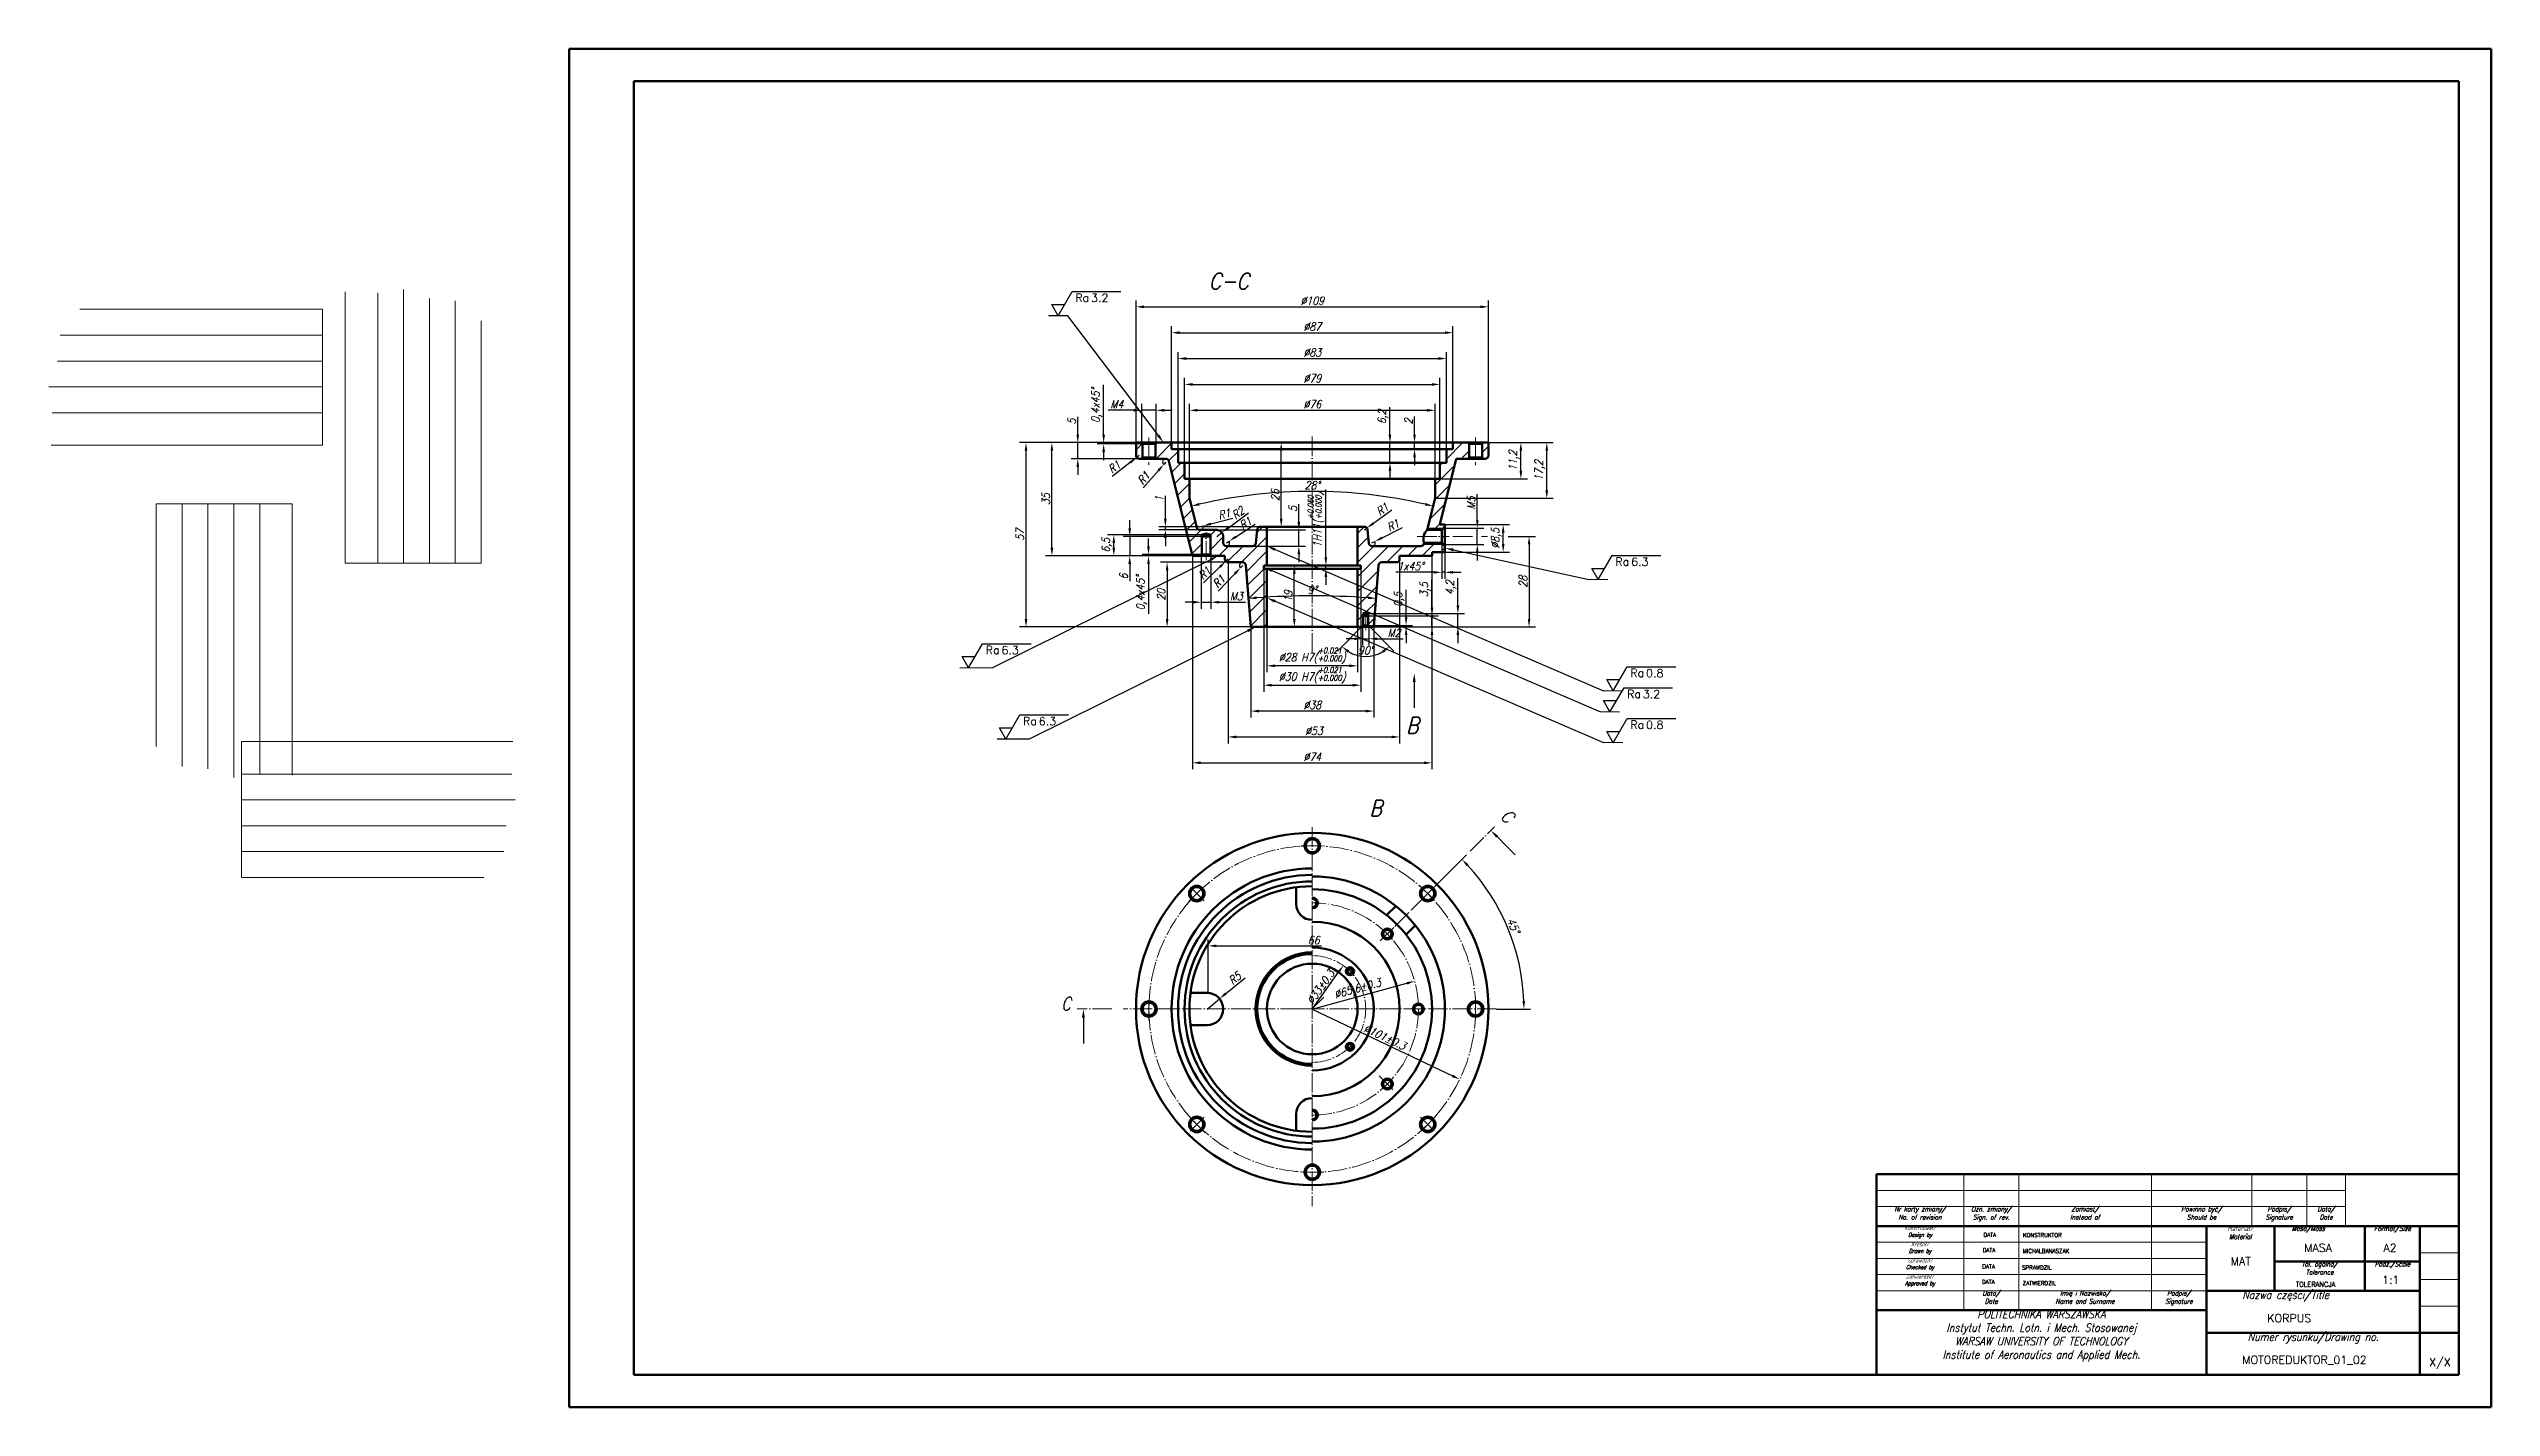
# Model space of a CAD drawing. Header units: millimetres. Extents: x 167046 to 168092, y 42817 to 43237.
# Drawn here: x 167046 to 167800, y 42817 to 43237 of the extents above; entities that cross this region are included whole.
import ezdxf
from ezdxf import colors
from ezdxf.entities.mleader import LeaderData, LeaderLine
from ezdxf.enums import TextEntityAlignment as Align
from ezdxf.math import Vec2, Vec3

# ---------------------------------------------------------------- set-up
doc = ezdxf.new("R2010")
doc.units = ezdxf.units.MM
doc.header["$LTSCALE"] = 0.5
doc.linetypes.add('ACAD_ISO04W050', pattern=[15, 12, -1.5, 0, -1.5])
doc.layers.get('0').update_dxf_attribs({"lineweight": 18})
for name, color, linetype, lineweight in [('1-DL. KRESKA KROPKA (CIENKA)', 1, 'ACAD_ISO04W050', 18), ('111-NAPISY', 111, 'Continuous', 18), ('140-KRESKOWANIE', 140, 'Continuous', 15), ('21-CHROP', 21, 'Continuous', 25), ('3-WYMIAR', 3, 'Continuous', 18), ('4-CIENKA CIĄGŁA', 4, 'Continuous', 18), ('41-GRUBA CIĄGŁA', 41, 'Continuous', 50), ('6-POMOC', 6, 'Continuous', 15), ('Wymiarowa', 41, 'ACAD_ISO04W050', 18)]:
    doc.layers.add(name, color=color, linetype=linetype, lineweight=lineweight)
doc.layers.add('31-SYMBOLE', color=31, linetype='Continuous', lineweight=25, plot=False)
doc.layers.get('0').off()
doc.styles.get("Standard").update_dxf_attribs({"font": 'simplex.shx', "width": 0.85, "oblique": 15})
doc.dimstyles.new('RYS_TECHNICZNY', dxfattribs={"dimtxt": 2.5, "dimasz": 2.5, "dimexe": 2, "dimexo": 0, "dimtad": 1, "dimtxsty": 'Standard', "dimcen": -4, "dimadec": 0, "dimazin": 0, "dimtfac": 1, "dimtmove": 0, "dimatfit": 0, "dimfxl": 1, "dimarcsym": 0})

msp = doc.modelspace()

# ---------------------------------------------------------------- texts
at = {"layer": '111-NAPISY', "attachment_point": 1}
for s, width, heights, insert, char_height in [('\\pxb0.33333,qc;Nr karty zmiany/\\P\\pb0.25;No. of revision', 27, [7.24], (167610.283, 42878.708), 1.5), ('\\pxb0.33333,qc;Ozn. zmiany/\\P\\pb0.33333;Sign. of rev.', 17, [6], (167637.283, 42878.708), 1.5), ('\\pxb0.33333,qc;Zamiast/\\PInstead of', 41, [6], (167654.283, 42878.708), 1.5), ('\\pxb0.33333,qc;Powinno być/\\PShould be', 31, [6], (167695.283, 42878.708), 1.5), ('\\pxb0.33333,qc;Podpis/\\PSignature', 17, [6], (167726.283, 42878.708), 1.5), ('\\pxb0.33333,qc;Data/\\PDate', 12, [6], (167743.283, 42878.708), 1.5), ('\\pxb0.25,qc;Konstruował/\\PDesign by', 27, [5], (167610.283, 42872.708), 1.25), ('\\pxb0.332,qc;Materiał/\\PMaterial', 21, [6], (167712.283, 42872.708), 1.5), ('\\pxb0.332,qc;Masa/Mass', 21, [2.512], (167733.283, 42872.708), 1.5), ('\\pxb0.332,qc;Format/Size', 17, [2.512], (167761.283, 42872.708), 1.5), ('\\pxb0.25333,qc;{\\H0.83333x;Kreślił/\\PDrawn by}', 27, [5], (167610.283, 42867.708), 1.5), ('\\pxb0.25333,qc;Zatwierdził/\\PApproved by', 27, [5], (167610.283, 42857.708), 1.25), ('\\pxb0.25,qc;Sprawdził/\\PChecked by', 27, [5], (167610.283, 42862.708), 1.25), ('\\pxb0.332,qc;Tol. ogólna/\\PTolerance', 28, [5.653], (167733.283, 42861.708), 1.5), ('\\pxb0.332,qc;Podz./Scale', 17, [2.512], (167761.283, 42861.708), 1.5), ('\\pxb0.33333,qc;Data/\\PDate', 17, [6], (167637.283, 42852.708), 1.5), ('\\pxb0.33333,qc;Imię i Nazwisko/\\PName and Surname', 41, [6], (167654.283, 42852.708), 1.5), ('\\pxb0.33333,qc;Podpis/\\PSignature', 17, [6], (167695.283, 42852.708), 1.5), ('\\pxb0.332,qc;Nazwa części/Title', 49, [3.533], (167712.283, 42852.708), 2.5), ('\\pxb0.332,qc;POLITECHNIKA WARSZAWSKA\\PInstytut Techn. Lotn. i Mech. Stosowanej\\PWARSAW UNIVERSITY OF TECHNOLOGY\\PInstitute of Aeronautics and Applied Mech.', 102, [20], (167610.283, 42846.708), 2.5), ('\\pxb0.332,qc;Numer rysunku/Drawing no.', 66, [3.533], (167712.283, 42839.708), 2.5)]:
    msp.add_mtext_dynamic_manual_height_columns(s, width=width, gutter_width=7.5, heights=heights, dxfattribs=dict(at, insert=insert, char_height=char_height))
at = {"layer": '111-NAPISY'}
for tag, p, s, height in [('DATA', (167643.158, 42864.65), '', 1.25), ('DATA', (167643.387, 42869.371), '', 1.25), ('MICHALBANASZAK', (167655.546, 42864.371), '', 1.25), ('KONSTRUKTOR', (167655.586, 42869.284), '', 1.25), ('MASA', (167742.511, 42864.742), '', 2.5), ('A2', (167767.021, 42864.742), '', 2.5), ('DATA', (167642.93, 42854.822), '', 1.25), ('DATA', (167643.026, 42859.618), '', 1.25), ('SPRAWDZIL', (167655.316, 42859.234), '', 1.25), ('MAT', (167719.795, 42860.561), '', 2.5), ('1:1', (167766.583, 42854.819), '1:1', 2.5), ('ZATWIERDZIL', (167655.508, 42854.438), '', 1.25), ('TOLERANCJA', (167739.948, 42853.923), 'ISO 2768-m', 1.5), ('MOTOREDUKTOR_01_02', (167723.346, 42830.096), '', 2.5), ('X/X', (167781.152, 42829.362), '1/1', 2.5)]:
    msp.add_attdef(tag, p, s, height=height, dxfattribs=at)
msp.add_attdef('KORPUS', text='Szafa1', height=2.5, dxfattribs=at).set_placement((167731.09, 42845.468), align=Align.TOP_LEFT)
at = {"layer": '31-SYMBOLE', "char_height": 5, "attachment_point": 1}
for s, insert in [('C-C', (167403.958, 43167.387)), ('B', (167464.938, 43030.009)), ('B', (167453.6, 43004.439))]:
    msp.add_mtext_dynamic_manual_height_columns(s, width=43.95303, gutter_width=12.5, heights=[0], dxfattribs=dict(at, insert=insert))
at = {"layer": 'Wymiarowa', "insert": (167496.605, 43002.013), "char_height": 4, "attachment_point": 1, "rotation": 315}
msp.add_mtext_dynamic_manual_height_columns('C', width=367.35622, gutter_width=20, heights=[0], dxfattribs=at)
at = {"layer": 'Wymiarowa', "insert": (167358.299, 42939.435), "char_height": 4, "attachment_point": 7}
msp.add_mtext_dynamic_manual_height_columns('C', width=367.35622, gutter_width=20, heights=[0], dxfattribs=at)

# ---------------------------------------------------------------- blocks, each defined once
blk = doc.blocks.new('*D15')
at = {"layer": '3-WYMIAR', "color": 0, "lineweight": -2, "transparency": 16777216}
for p, q in [((167392.49, 43114.94), (167392.49, 43150.94)), ((167479.43, 43114.94), (167479.43, 43150.94)), ((167394.99, 43148.94), (167476.93, 43148.94))]:
    blk.add_line(p, q, dxfattribs=at)
at = {"layer": '3-WYMIAR', "color": 0, "transparency": 16777216}
for points in [[(167394.99, 43149.36), (167394.99, 43148.52), (167392.49, 43148.94)], [(167476.93, 43149.36), (167476.93, 43148.52), (167479.43, 43148.94)]]:
    blk.add_solid(points, dxfattribs=at)
at = {"layer": 'Defpoints', "color": 0, "transparency": 16777216}
for p in [(167479.43, 43148.94), (167392.49, 43114.94), (167479.43, 43114.94)]:
    blk.add_point(p, dxfattribs=at)
at = {"layer": '3-WYMIAR', "color": 0, "transparency": 16777216, "insert": (167435.96, 43150.82), "char_height": 2.5, "attachment_point": 5}
blk.add_mtext('%%C87', dxfattribs=at)
blk = doc.blocks.new('*D16')
at = {"layer": '3-WYMIAR', "color": 0, "lineweight": -2, "transparency": 16777216}
for p, q in [((167394.49, 43112.94), (167394.49, 43142.94)), ((167477.43, 43112.94), (167477.43, 43142.94)), ((167396.99, 43140.94), (167474.93, 43140.94))]:
    blk.add_line(p, q, dxfattribs=at)
at = {"layer": '3-WYMIAR', "color": 0, "transparency": 16777216}
for points in [[(167396.99, 43141.36), (167396.99, 43140.52), (167394.49, 43140.94)], [(167474.93, 43141.36), (167474.93, 43140.52), (167477.43, 43140.94)]]:
    blk.add_solid(points, dxfattribs=at)
at = {"layer": 'Defpoints', "color": 0, "transparency": 16777216}
for p in [(167477.43, 43140.94), (167394.49, 43112.94), (167477.43, 43112.94)]:
    blk.add_point(p, dxfattribs=at)
at = {"layer": '3-WYMIAR', "color": 0, "transparency": 16777216, "insert": (167435.96, 43142.82), "char_height": 2.5, "attachment_point": 5}
blk.add_mtext('%%C83', dxfattribs=at)
blk = doc.blocks.new('*D17')
at = {"layer": '3-WYMIAR', "color": 0, "lineweight": -2, "transparency": 16777216}
for p, q in [((167396.49, 43108.74), (167396.49, 43134.94)), ((167398.99, 43132.94), (167472.93, 43132.94)), ((167475.43, 43108.74), (167475.43, 43134.94))]:
    blk.add_line(p, q, dxfattribs=at)
at = {"layer": '3-WYMIAR', "color": 0, "transparency": 16777216}
for points in [[(167398.99, 43133.36), (167398.99, 43132.52), (167396.49, 43132.94)], [(167472.93, 43133.36), (167472.93, 43132.52), (167475.43, 43132.94)]]:
    blk.add_solid(points, dxfattribs=at)
at = {"layer": 'Defpoints', "color": 0, "transparency": 16777216}
for p in [(167475.43, 43132.94), (167396.49, 43108.74), (167475.43, 43108.74)]:
    blk.add_point(p, dxfattribs=at)
at = {"layer": '3-WYMIAR', "color": 0, "transparency": 16777216, "insert": (167435.96, 43134.82), "char_height": 2.5, "attachment_point": 5}
blk.add_mtext('%%C79', dxfattribs=at)
blk = doc.blocks.new('*D18')
at = {"layer": '3-WYMIAR', "color": 0, "lineweight": -2, "transparency": 16777216}
for p, q in [((167397.99, 43103.74), (167397.99, 43126.94)), ((167400.49, 43124.94), (167471.43, 43124.94)), ((167473.93, 43103.74), (167473.93, 43126.94))]:
    blk.add_line(p, q, dxfattribs=at)
at = {"layer": '3-WYMIAR', "color": 0, "transparency": 16777216}
for points in [[(167400.49, 43125.36), (167400.49, 43124.52), (167397.99, 43124.94)], [(167471.43, 43125.36), (167471.43, 43124.52), (167473.93, 43124.94)]]:
    blk.add_solid(points, dxfattribs=at)
at = {"layer": 'Defpoints', "color": 0, "transparency": 16777216}
for p in [(167473.93, 43124.94), (167397.99, 43103.74), (167473.93, 43103.74)]:
    blk.add_point(p, dxfattribs=at)
at = {"layer": '3-WYMIAR', "color": 0, "transparency": 16777216, "insert": (167435.96, 43126.82), "char_height": 2.5, "attachment_point": 5}
blk.add_mtext('%%C76', dxfattribs=at)
blk = doc.blocks.new('*D19')
at = {"layer": '3-WYMIAR', "color": 0, "lineweight": -2, "transparency": 16777216}
for p, q in [((167381.49, 43114.94), (167381.49, 43158.94)), ((167490.43, 43114.94), (167490.43, 43158.94)), ((167383.99, 43156.94), (167487.93, 43156.94))]:
    blk.add_line(p, q, dxfattribs=at)
at = {"layer": '3-WYMIAR', "color": 0, "transparency": 16777216}
for points in [[(167383.99, 43157.36), (167383.99, 43156.52), (167381.49, 43156.94)], [(167487.93, 43157.36), (167487.93, 43156.52), (167490.43, 43156.94)]]:
    blk.add_solid(points, dxfattribs=at)
at = {"layer": 'Defpoints', "color": 0, "transparency": 16777216}
for p in [(167490.43, 43156.94), (167381.49, 43114.94), (167490.43, 43114.94)]:
    blk.add_point(p, dxfattribs=at)
at = {"layer": '3-WYMIAR', "color": 0, "transparency": 16777216, "insert": (167435.96, 43158.82), "char_height": 2.5, "attachment_point": 5}
blk.add_mtext('%%C109', dxfattribs=at)
blk = doc.blocks.new('*D20')
at = {"layer": '3-WYMIAR', "color": 0, "lineweight": -2, "transparency": 16777216}
for p, q in [((167459.96, 43117.44), (167459.96, 43125.89)), ((167479.43, 43114.94), (167457.96, 43114.94)), ((167459.96, 43108.74), (167459.96, 43114.94)), ((167477.43, 43108.74), (167457.96, 43108.74)), ((167459.96, 43106.24), (167459.96, 43103.74))]:
    blk.add_line(p, q, dxfattribs=at)
at = {"layer": '3-WYMIAR', "color": 0, "transparency": 16777216}
for points in [[(167459.54, 43117.44), (167460.38, 43117.44), (167459.96, 43114.94)], [(167459.54, 43106.24), (167460.38, 43106.24), (167459.96, 43108.74)]]:
    blk.add_solid(points, dxfattribs=at)
at = {"layer": 'Defpoints', "color": 0, "transparency": 16777216}
for p in [(167459.96, 43114.94), (167479.43, 43114.94), (167477.43, 43108.74)]:
    blk.add_point(p, dxfattribs=at)
at = {"layer": '3-WYMIAR', "color": 0, "transparency": 16777216, "insert": (167457.85, 43122.91), "char_height": 2.5, "attachment_point": 5, "rotation": 90}
blk.add_mtext('6,2', dxfattribs=at)
blk = doc.blocks.new('*D21')
at = {"layer": '3-WYMIAR', "color": 0, "lineweight": -2, "transparency": 16777216}
for p, q in [((167467.56, 43117.44), (167467.56, 43123.05)), ((167479.43, 43114.94), (167465.56, 43114.94)), ((167479.43, 43112.94), (167465.56, 43112.94)), ((167467.56, 43112.94), (167467.56, 43114.94)), ((167467.56, 43110.44), (167467.56, 43107.94))]:
    blk.add_line(p, q, dxfattribs=at)
at = {"layer": '3-WYMIAR', "color": 0, "transparency": 16777216}
for points in [[(167467.15, 43117.44), (167467.98, 43117.44), (167467.56, 43114.94)], [(167467.15, 43110.44), (167467.98, 43110.44), (167467.56, 43112.94)]]:
    blk.add_solid(points, dxfattribs=at)
at = {"layer": 'Defpoints', "color": 0, "transparency": 16777216}
for p in [(167467.56, 43114.94), (167479.43, 43114.94), (167479.43, 43112.94)]:
    blk.add_point(p, dxfattribs=at)
at = {"layer": '3-WYMIAR', "color": 0, "transparency": 16777216, "insert": (167465.69, 43121.49), "char_height": 2.5, "attachment_point": 5, "rotation": 90}
blk.add_mtext('2', dxfattribs=at)
blk = doc.blocks.new('*D22')
at = {"layer": '3-WYMIAR', "color": 0, "lineweight": -2, "transparency": 16777216}
for p, q in [((167381.49, 43114.94), (167345.49, 43114.94)), ((167347.49, 43112.44), (167347.49, 43060.44)), ((167416.96, 43057.94), (167345.49, 43057.94))]:
    blk.add_line(p, q, dxfattribs=at)
at = {"layer": '3-WYMIAR', "color": 0, "transparency": 16777216}
for points in [[(167347.08, 43112.44), (167347.91, 43112.44), (167347.49, 43114.94)], [(167347.08, 43060.44), (167347.91, 43060.44), (167347.49, 43057.94)]]:
    blk.add_solid(points, dxfattribs=at)
at = {"layer": 'Defpoints', "color": 0, "transparency": 16777216}
for p in [(167381.49, 43114.94), (167347.49, 43057.94), (167416.96, 43057.94)]:
    blk.add_point(p, dxfattribs=at)
at = {"layer": '3-WYMIAR', "color": 0, "transparency": 16777216, "insert": (167345.62, 43086.44), "char_height": 2.5, "attachment_point": 5, "rotation": 90}
blk.add_mtext('57', dxfattribs=at)
blk = doc.blocks.new('*D23')
at = {"layer": '3-WYMIAR', "color": 0, "lineweight": -2, "transparency": 16777216}
for p, q in [((167363.49, 43117.44), (167363.49, 43122.95)), ((167381.49, 43114.94), (167361.49, 43114.94)), ((167363.49, 43109.94), (167363.49, 43114.94)), ((167382.49, 43109.94), (167361.49, 43109.94)), ((167363.49, 43107.44), (167363.49, 43104.94))]:
    blk.add_line(p, q, dxfattribs=at)
at = {"layer": '3-WYMIAR', "color": 0, "transparency": 16777216}
for points in [[(167363.08, 43117.44), (167363.91, 43117.44), (167363.49, 43114.94)], [(167363.08, 43107.44), (167363.91, 43107.44), (167363.49, 43109.94)]]:
    blk.add_solid(points, dxfattribs=at)
at = {"layer": 'Defpoints', "color": 0, "transparency": 16777216}
for p in [(167363.49, 43114.94), (167381.49, 43114.94), (167382.49, 43109.94)]:
    blk.add_point(p, dxfattribs=at)
at = {"layer": '3-WYMIAR', "color": 0, "transparency": 16777216, "insert": (167361.62, 43121.44), "char_height": 2.5, "attachment_point": 5, "rotation": 90}
blk.add_mtext('5', dxfattribs=at)
blk = doc.blocks.new('*D24')
at = {"layer": '3-WYMIAR', "color": 0, "lineweight": -2, "transparency": 16777216}
for p, q in [((167380.79, 43124.94), (167372.87, 43124.94)), ((167383.29, 43114.74), (167383.29, 43126.94)), ((167387.69, 43124.94), (167383.29, 43124.94)), ((167387.69, 43114.74), (167387.69, 43126.94)), ((167390.19, 43124.94), (167392.69, 43124.94))]:
    blk.add_line(p, q, dxfattribs=at)
at = {"layer": '3-WYMIAR', "color": 0, "transparency": 16777216}
for points in [[(167380.79, 43125.36), (167380.79, 43124.52), (167383.29, 43124.94)], [(167390.19, 43125.36), (167390.19, 43124.52), (167387.69, 43124.94)]]:
    blk.add_solid(points, dxfattribs=at)
at = {"layer": 'Defpoints', "color": 0, "transparency": 16777216}
for p in [(167387.69, 43124.94), (167383.29, 43114.74), (167387.69, 43114.74)]:
    blk.add_point(p, dxfattribs=at)
at = {"layer": '3-WYMIAR', "color": 0, "transparency": 16777216, "insert": (167375.58, 43126.82), "char_height": 2.5, "attachment_point": 5}
blk.add_mtext('M4', dxfattribs=at)
blk = doc.blocks.new('*D25')
at = {"layer": '3-WYMIAR', "color": 0, "lineweight": -2, "transparency": 16777216}
for p, q in [((167371.49, 43117.44), (167371.49, 43132.86)), ((167387.89, 43114.94), (167369.49, 43114.94)), ((167387.49, 43114.54), (167369.49, 43114.54)), ((167371.49, 43114.54), (167371.49, 43114.94)), ((167371.49, 43112.04), (167371.49, 43109.54))]:
    blk.add_line(p, q, dxfattribs=at)
at = {"layer": '3-WYMIAR', "color": 0, "transparency": 16777216}
for points in [[(167371.08, 43117.44), (167371.91, 43117.44), (167371.49, 43114.94)], [(167371.08, 43112.04), (167371.91, 43112.04), (167371.49, 43114.54)]]:
    blk.add_solid(points, dxfattribs=at)
at = {"layer": 'Defpoints', "color": 0, "transparency": 16777216}
for p in [(167371.49, 43114.94), (167387.49, 43114.54), (167387.89, 43114.94)]:
    blk.add_point(p, dxfattribs=at)
at = {"layer": '3-WYMIAR', "color": 0, "transparency": 16777216, "insert": (167369.38, 43126.4), "char_height": 2.5, "attachment_point": 5, "rotation": 90}
blk.add_mtext('0,4x45%%D', dxfattribs=at)
blk = doc.blocks.new('*D26')
at = {"layer": '3-WYMIAR', "color": 0, "lineweight": -2, "transparency": 16777216}
blk.add_arc((167435.96, 42945.22), 154.66, 76.94742, 103.05258, dxfattribs=at)
at = {"layer": '3-WYMIAR', "color": 0, "transparency": 16777216}
for points in [[(167401.13, 43095.48), (167400.93, 43096.29), (167398.6, 43095.3)], [(167470.99, 43096.29), (167470.8, 43095.48), (167473.32, 43095.3)]]:
    blk.add_solid(points, dxfattribs=at)
at = {"layer": 'Defpoints', "color": 0, "transparency": 16777216}
for p in [(167397.99, 43097.74), (167448.53, 43099.37), (167473.93, 43097.74), (167400.25, 43088.7), (167471.5, 43087.96)]:
    blk.add_point(p, dxfattribs=at)
at = {"layer": '3-WYMIAR', "color": 0, "transparency": 16777216, "insert": (167435.96, 43101.76), "char_height": 2.5, "attachment_point": 5}
blk.add_mtext('28°', dxfattribs=at)
blk = doc.blocks.new('*D27')
at = {"layer": '3-WYMIAR', "color": 0, "lineweight": -2, "transparency": 16777216}
for p, q in [((167421.96, 43076.94), (167432.41, 43076.94)), ((167430.41, 43060.44), (167430.41, 43074.44)), ((167421.96, 43057.94), (167432.41, 43057.94))]:
    blk.add_line(p, q, dxfattribs=at)
at = {"layer": '3-WYMIAR', "color": 0, "transparency": 16777216}
for points in [[(167430, 43074.44), (167430.83, 43074.44), (167430.41, 43076.94)], [(167430, 43060.44), (167430.83, 43060.44), (167430.41, 43057.94)]]:
    blk.add_solid(points, dxfattribs=at)
at = {"layer": 'Defpoints', "color": 0, "transparency": 16777216}
for p in [(167421.96, 43076.94), (167430.41, 43076.94), (167421.96, 43057.94)]:
    blk.add_point(p, dxfattribs=at)
at = {"layer": '3-WYMIAR', "color": 0, "transparency": 16777216, "insert": (167428.54, 43067.44), "char_height": 2.5, "attachment_point": 5, "rotation": 90}
blk.add_mtext('19', dxfattribs=at)
blk = doc.blocks.new('*D28')
at = {"layer": '3-WYMIAR', "color": 0, "lineweight": -2, "transparency": 16777216}
for p, q in [((167440.16, 43079.44), (167440.16, 43100.41)), ((167421.96, 43076.94), (167442.16, 43076.94)), ((167421.96, 43075.94), (167442.16, 43075.94)), ((167440.16, 43075.94), (167440.16, 43076.94)), ((167440.16, 43073.44), (167440.16, 43070.94))]:
    blk.add_line(p, q, dxfattribs=at)
at = {"layer": '3-WYMIAR', "color": 0, "transparency": 16777216}
for points in [[(167439.75, 43079.44), (167440.58, 43079.44), (167440.16, 43076.94)], [(167439.75, 43073.44), (167440.58, 43073.44), (167440.16, 43075.94)]]:
    blk.add_solid(points, dxfattribs=at)
at = {"layer": 'Defpoints', "color": 0, "transparency": 16777216}
for p in [(167421.96, 43076.94), (167421.96, 43075.94), (167440.16, 43076.94)]:
    blk.add_point(p, dxfattribs=at)
at = {"layer": '3-WYMIAR', "color": 0, "transparency": 16777216, "insert": (167437.08, 43091.17), "char_height": 2.5, "attachment_point": 5, "rotation": 90}
blk.add_mtext('1H11({\\H0.7x;\\S+0.060^ +0.000;\\H1.42857x;)}', dxfattribs=at)
blk = doc.blocks.new('*D29')
at = {"layer": '3-WYMIAR', "color": 0, "lineweight": -2, "transparency": 16777216}
for p, q in [((167466.49, 42970.35), (167483.63, 42987.49)), ((167492.93, 42939.82), (167503.37, 42939.82))]:
    blk.add_line(p, q, dxfattribs=at)
blk.add_arc((167435.96, 42939.82), 65.41, 2.18995, 42.81005, dxfattribs=at)
at = {"layer": '3-WYMIAR', "color": 0, "transparency": 16777216}
for points in [[(167483.65, 42983.99), (167484.25, 42984.57), (167482.22, 42986.08)], [(167501.74, 42942.33), (167500.91, 42942.32), (167501.37, 42939.82)]]:
    blk.add_solid(points, dxfattribs=at)
at = {"layer": 'Defpoints', "color": 0, "transparency": 16777216}
for p in [(167466.49, 42970.35), (167499.15, 42956.75), (167377.47, 42939.82), (167435.96, 42939.82), (167492.93, 42939.82)]:
    blk.add_point(p, dxfattribs=at)
at = {"layer": '3-WYMIAR', "color": 0, "transparency": 16777216, "insert": (167498.13, 42965.57), "char_height": 2.5, "attachment_point": 5, "rotation": 292.5}
blk.add_mtext('45°', dxfattribs=at)
blk = doc.blocks.new('*D30')
at = {"layer": '3-WYMIAR', "color": 0, "lineweight": -2, "transparency": 16777216}
for p, q in [((167448.96, 43054.3), (167446.46, 43054.3)), ((167451.46, 43058.19), (167451.46, 43052.3)), ((167451.46, 43054.3), (167453.46, 43054.3)), ((167453.46, 43058.19), (167453.46, 43052.3)), ((167455.96, 43054.3), (167464, 43054.3))]:
    blk.add_line(p, q, dxfattribs=at)
at = {"layer": '3-WYMIAR', "color": 0, "transparency": 16777216}
for points in [[(167448.96, 43054.71), (167448.96, 43053.88), (167451.46, 43054.3)], [(167455.96, 43054.71), (167455.96, 43053.88), (167453.46, 43054.3)]]:
    blk.add_solid(points, dxfattribs=at)
at = {"layer": 'Defpoints', "color": 0, "transparency": 16777216}
for p in [(167451.46, 43058.19), (167453.46, 43058.19), (167453.46, 43054.3)]:
    blk.add_point(p, dxfattribs=at)
at = {"layer": '3-WYMIAR', "color": 0, "transparency": 16777216, "insert": (167461.23, 43056.17), "char_height": 2.5, "attachment_point": 5}
blk.add_mtext('M2', dxfattribs=at)
blk = doc.blocks.new('*D31')
at = {"layer": '3-WYMIAR', "color": 0, "lineweight": -2, "transparency": 16777216}
for p, q in [((167451.21, 43057.94), (167443.73, 43050.46)), ((167453.71, 43057.94), (167461.19, 43050.46))]:
    blk.add_line(p, q, dxfattribs=at)
blk.add_arc((167452.46, 43059.19), 10.35, 238.87499, 301.12501, dxfattribs=at)
at = {"layer": '3-WYMIAR', "color": 0, "transparency": 16777216}
for points in [[(167446.86, 43050), (167447.37, 43050.66), (167445.14, 43051.87)], [(167457.55, 43050.66), (167458.07, 43050), (167459.78, 43051.87)]]:
    blk.add_solid(points, dxfattribs=at)
at = {"layer": 'Defpoints', "color": 0, "transparency": 16777216}
for p in [(167451.21, 43057.94), (167451.71, 43058.44), (167453.21, 43058.44), (167453.71, 43057.94), (167449.78, 43049.19)]:
    blk.add_point(p, dxfattribs=at)
at = {"layer": '3-WYMIAR', "color": 0, "transparency": 16777216, "insert": (167452.46, 43050.72), "char_height": 2.5, "attachment_point": 5}
blk.add_mtext('90°', dxfattribs=at)
blk = doc.blocks.new('*D32')
at = {"layer": '3-WYMIAR', "color": 0, "lineweight": -2, "transparency": 16777216}
for p, q in [((167464.96, 43060.94), (167464.96, 43069.38)), ((167453.21, 43058.44), (167466.96, 43058.44)), ((167453.71, 43057.94), (167466.96, 43057.94)), ((167464.96, 43057.94), (167464.96, 43058.44)), ((167464.96, 43055.44), (167464.96, 43052.94))]:
    blk.add_line(p, q, dxfattribs=at)
at = {"layer": '3-WYMIAR', "color": 0, "transparency": 16777216}
for points in [[(167464.55, 43060.94), (167465.38, 43060.94), (167464.96, 43058.44)], [(167464.55, 43055.44), (167465.38, 43055.44), (167464.96, 43057.94)]]:
    blk.add_solid(points, dxfattribs=at)
at = {"layer": 'Defpoints', "color": 0, "transparency": 16777216}
for p in [(167453.21, 43058.44), (167453.71, 43057.94), (167464.96, 43058.44)]:
    blk.add_point(p, dxfattribs=at)
at = {"layer": '3-WYMIAR', "color": 0, "transparency": 16777216, "insert": (167462.85, 43066.41), "char_height": 2.5, "attachment_point": 5, "rotation": 90}
blk.add_mtext('0,5', dxfattribs=at)
blk = doc.blocks.new('*D33')
at = {"layer": '3-WYMIAR', "color": 0, "lineweight": -2, "transparency": 16777216}
for p, q in [((167472.96, 43063.94), (167472.96, 43072.48)), ((167453.46, 43061.44), (167474.96, 43061.44)), ((167472.96, 43057.94), (167472.96, 43061.44)), ((167453.71, 43057.94), (167474.96, 43057.94)), ((167472.96, 43055.44), (167472.96, 43052.94))]:
    blk.add_line(p, q, dxfattribs=at)
at = {"layer": '3-WYMIAR', "color": 0, "transparency": 16777216}
for points in [[(167472.55, 43063.94), (167473.38, 43063.94), (167472.96, 43061.44)], [(167472.55, 43055.44), (167473.38, 43055.44), (167472.96, 43057.94)]]:
    blk.add_solid(points, dxfattribs=at)
at = {"layer": 'Defpoints', "color": 0, "transparency": 16777216}
for p in [(167453.46, 43061.44), (167472.96, 43061.44), (167453.71, 43057.94)]:
    blk.add_point(p, dxfattribs=at)
at = {"layer": '3-WYMIAR', "color": 0, "transparency": 16777216, "insert": (167470.85, 43069.46), "char_height": 2.5, "attachment_point": 5, "rotation": 90}
blk.add_mtext('3,5', dxfattribs=at)
blk = doc.blocks.new('*D34')
at = {"layer": '3-WYMIAR', "color": 0, "lineweight": -2, "transparency": 16777216}
for p, q in [((167480.96, 43064.6), (167480.96, 43073.02)), ((167453.21, 43062.1), (167482.96, 43062.1)), ((167480.96, 43057.94), (167480.96, 43062.1)), ((167453.71, 43057.94), (167482.96, 43057.94)), ((167480.96, 43055.44), (167480.96, 43052.94))]:
    blk.add_line(p, q, dxfattribs=at)
at = {"layer": '3-WYMIAR', "color": 0, "transparency": 16777216}
for points in [[(167480.55, 43064.6), (167481.38, 43064.6), (167480.96, 43062.1)], [(167480.55, 43055.44), (167481.38, 43055.44), (167480.96, 43057.94)]]:
    blk.add_solid(points, dxfattribs=at)
at = {"layer": 'Defpoints', "color": 0, "transparency": 16777216}
for p in [(167453.21, 43062.1), (167480.96, 43062.1), (167453.71, 43057.94)]:
    blk.add_point(p, dxfattribs=at)
at = {"layer": '3-WYMIAR', "color": 0, "transparency": 16777216, "insert": (167478.85, 43070.06), "char_height": 2.5, "attachment_point": 5, "rotation": 90}
blk.add_mtext('4,2', dxfattribs=at)
blk = doc.blocks.new('*D35')
at = {"layer": '3-WYMIAR', "color": 0, "lineweight": -2, "transparency": 16777216}
for p, q in [((167490.43, 43114.94), (167502.43, 43114.94)), ((167500.43, 43106.24), (167500.43, 43112.44)), ((167475.43, 43103.74), (167502.43, 43103.74))]:
    blk.add_line(p, q, dxfattribs=at)
at = {"layer": '3-WYMIAR', "color": 0, "transparency": 16777216}
for points in [[(167500.01, 43112.44), (167500.85, 43112.44), (167500.43, 43114.94)], [(167500.01, 43106.24), (167500.85, 43106.24), (167500.43, 43103.74)]]:
    blk.add_solid(points, dxfattribs=at)
at = {"layer": 'Defpoints', "color": 0, "transparency": 16777216}
for p in [(167490.43, 43114.94), (167500.43, 43114.94), (167475.43, 43103.74)]:
    blk.add_point(p, dxfattribs=at)
at = {"layer": '3-WYMIAR', "color": 0, "transparency": 16777216, "insert": (167498.32, 43109.34), "char_height": 2.5, "attachment_point": 5, "rotation": 90}
blk.add_mtext('11,2', dxfattribs=at)
blk = doc.blocks.new('*D36')
at = {"layer": '3-WYMIAR', "color": 0, "lineweight": -2, "transparency": 16777216}
for p, q in [((167490.43, 43114.94), (167510.43, 43114.94)), ((167508.43, 43100.24), (167508.43, 43112.44)), ((167473.93, 43097.74), (167510.43, 43097.74))]:
    blk.add_line(p, q, dxfattribs=at)
at = {"layer": '3-WYMIAR', "color": 0, "transparency": 16777216}
for points in [[(167508.01, 43112.44), (167508.85, 43112.44), (167508.43, 43114.94)], [(167508.01, 43100.24), (167508.85, 43100.24), (167508.43, 43097.74)]]:
    blk.add_solid(points, dxfattribs=at)
at = {"layer": 'Defpoints', "color": 0, "transparency": 16777216}
for p in [(167490.43, 43114.94), (167508.43, 43114.94), (167473.93, 43097.74)]:
    blk.add_point(p, dxfattribs=at)
at = {"layer": '3-WYMIAR', "color": 0, "transparency": 16777216, "insert": (167506.32, 43106.34), "char_height": 2.5, "attachment_point": 5, "rotation": 90}
blk.add_mtext('17,2', dxfattribs=at)
blk = doc.blocks.new('*D37')
at = {"layer": '3-WYMIAR', "color": 0, "lineweight": -2, "transparency": 16777216}
for p, q in [((167475.96, 43083.96), (167475.96, 43072.85)), ((167476.96, 43082.96), (167476.96, 43072.85)), ((167473.46, 43074.85), (167461.76, 43074.85)), ((167476.96, 43074.85), (167475.96, 43074.85)), ((167479.46, 43074.85), (167481.96, 43074.85))]:
    blk.add_line(p, q, dxfattribs=at)
at = {"layer": '3-WYMIAR', "color": 0, "transparency": 16777216}
for points in [[(167473.46, 43075.26), (167473.46, 43074.43), (167475.96, 43074.85)], [(167479.46, 43075.26), (167479.46, 43074.43), (167476.96, 43074.85)]]:
    blk.add_solid(points, dxfattribs=at)
at = {"layer": 'Defpoints', "color": 0, "transparency": 16777216}
for p in [(167475.96, 43083.96), (167476.96, 43082.96), (167475.96, 43074.85)]:
    blk.add_point(p, dxfattribs=at)
at = {"layer": '3-WYMIAR', "color": 0, "transparency": 16777216, "insert": (167466.36, 43076.72), "char_height": 2.5, "attachment_point": 5}
blk.add_mtext('1x45%%D', dxfattribs=at)
blk = doc.blocks.new('*D38')
at = {"layer": '3-WYMIAR', "color": 0, "lineweight": -2, "transparency": 16777216}
for p, q in [((167486.96, 43090.96), (167486.96, 43099.03)), ((167476.46, 43088.46), (167488.96, 43088.46)), ((167476.46, 43083.46), (167488.96, 43083.46)), ((167486.96, 43083.46), (167486.96, 43088.46)), ((167486.96, 43080.96), (167486.96, 43078.46))]:
    blk.add_line(p, q, dxfattribs=at)
at = {"layer": '3-WYMIAR', "color": 0, "transparency": 16777216}
for points in [[(167486.55, 43090.96), (167487.38, 43090.96), (167486.96, 43088.46)], [(167486.55, 43080.96), (167487.38, 43080.96), (167486.96, 43083.46)]]:
    blk.add_solid(points, dxfattribs=at)
at = {"layer": 'Defpoints', "color": 0, "transparency": 16777216}
for p in [(167476.46, 43088.46), (167476.46, 43083.46), (167486.96, 43088.46)]:
    blk.add_point(p, dxfattribs=at)
at = {"layer": '3-WYMIAR', "color": 0, "transparency": 16777216, "insert": (167485.09, 43096.25), "char_height": 2.5, "attachment_point": 5, "rotation": 90}
blk.add_mtext('M5', dxfattribs=at)
blk = doc.blocks.new('*D39')
at = {"layer": '3-WYMIAR', "color": 0, "lineweight": -2, "transparency": 16777216}
for p, q in [((167496.49, 43085.96), (167504.96, 43085.96)), ((167502.96, 43083.46), (167502.96, 43060.44)), ((167454.96, 43057.94), (167504.96, 43057.94))]:
    blk.add_line(p, q, dxfattribs=at)
at = {"layer": '3-WYMIAR', "color": 0, "transparency": 16777216}
for points in [[(167502.55, 43083.46), (167503.38, 43083.46), (167502.96, 43085.96)], [(167502.55, 43060.44), (167503.38, 43060.44), (167502.96, 43057.94)]]:
    blk.add_solid(points, dxfattribs=at)
at = {"layer": 'Defpoints', "color": 0, "transparency": 16777216}
for p in [(167496.49, 43085.96), (167454.96, 43057.94), (167502.96, 43057.94)]:
    blk.add_point(p, dxfattribs=at)
at = {"layer": '3-WYMIAR', "color": 0, "transparency": 16777216, "insert": (167501.09, 43071.95), "char_height": 2.5, "attachment_point": 5, "rotation": 90}
blk.add_mtext('28', dxfattribs=at)
blk = doc.blocks.new('*D40')
at = {"layer": '3-WYMIAR', "color": 0, "lineweight": -2, "transparency": 16777216}
for p, q in [((167435.96, 43114.94), (167424.36, 43114.94)), ((167426.36, 43091.44), (167426.36, 43112.44)), ((167427.92, 43088.94), (167424.36, 43088.94))]:
    blk.add_line(p, q, dxfattribs=at)
at = {"layer": '3-WYMIAR', "color": 0, "transparency": 16777216}
for points in [[(167425.94, 43112.44), (167426.77, 43112.44), (167426.36, 43114.94)], [(167425.94, 43091.44), (167426.77, 43091.44), (167426.36, 43088.94)]]:
    blk.add_solid(points, dxfattribs=at)
at = {"layer": 'Defpoints', "color": 0, "transparency": 16777216}
for p in [(167426.36, 43114.94), (167435.96, 43114.94), (167427.92, 43088.94)]:
    blk.add_point(p, dxfattribs=at)
at = {"layer": '3-WYMIAR', "color": 0, "transparency": 16777216, "insert": (167424.48, 43098.69), "char_height": 2.5, "attachment_point": 5, "rotation": 90}
blk.add_mtext('26', dxfattribs=at)
blk = doc.blocks.new('*D41')
at = {"layer": '3-WYMIAR', "color": 0, "lineweight": -2, "transparency": 16777216}
blk.add_line((167435.96, 42939.82), (167444.1, 42951.22), dxfattribs=at)
at = {"layer": '3-WYMIAR', "color": 0, "transparency": 16777216}
blk.add_solid([(167443.76, 42951.46), (167444.44, 42950.97), (167445.56, 42953.25)], dxfattribs=at)
at = {"layer": 'Defpoints', "color": 0, "transparency": 16777216}
for p in [(167445.56, 42953.25), (167435.96, 42939.82)]:
    blk.add_point(p, dxfattribs=at)
at = {"layer": '3-WYMIAR', "color": 0, "transparency": 16777216, "insert": (167438.51, 42946.61), "char_height": 2.5, "attachment_point": 5, "rotation": 54.45088}
blk.add_mtext('%%C33%%P0.3', dxfattribs=at)
blk = doc.blocks.new('*D42')
at = {"layer": '3-WYMIAR', "color": 0, "lineweight": -2, "transparency": 16777216}
blk.add_line((167435.96, 42939.82), (167465.2, 42947.77), dxfattribs=at)
at = {"layer": '3-WYMIAR', "color": 0, "transparency": 16777216}
blk.add_solid([(167465.09, 42948.17), (167465.31, 42947.37), (167467.61, 42948.43)], dxfattribs=at)
at = {"layer": 'Defpoints', "color": 0, "transparency": 16777216}
for p in [(167467.61, 42948.43), (167435.96, 42939.82)]:
    blk.add_point(p, dxfattribs=at)
at = {"layer": '3-WYMIAR', "color": 0, "transparency": 16777216, "insert": (167450.03, 42945.84), "char_height": 2.5, "attachment_point": 5, "rotation": 15.20233}
blk.add_mtext('%%C65,6%%P0.3', dxfattribs=at)
blk = doc.blocks.new('*D43')
at = {"layer": '3-WYMIAR', "color": 0, "lineweight": -2, "transparency": 16777216}
blk.add_line((167435.96, 42939.82), (167479.25, 42919.16), dxfattribs=at)
at = {"layer": '3-WYMIAR', "color": 0, "transparency": 16777216}
blk.add_solid([(167479.43, 42919.54), (167479.07, 42918.78), (167481.51, 42918.08)], dxfattribs=at)
at = {"layer": 'Defpoints', "color": 0, "transparency": 16777216}
for p in [(167435.96, 42939.82), (167481.51, 42918.08)]:
    blk.add_point(p, dxfattribs=at)
at = {"layer": '3-WYMIAR', "color": 0, "transparency": 16777216, "insert": (167458.41, 42931.18), "char_height": 2.5, "attachment_point": 5, "rotation": 334.48054}
blk.add_mtext('%%C101%%P0.3', dxfattribs=at)
blk = doc.blocks.new('*D44')
at = {"layer": '3-WYMIAR', "color": 0, "lineweight": -2, "transparency": 16777216}
for p, q in [((167476.96, 43089.59), (167496.96, 43089.59)), ((167494.96, 43083.59), (167494.96, 43087.09)), ((167476.96, 43081.09), (167496.96, 43081.09))]:
    blk.add_line(p, q, dxfattribs=at)
at = {"layer": '3-WYMIAR', "color": 0, "transparency": 16777216}
for points in [[(167494.55, 43087.09), (167495.38, 43087.09), (167494.96, 43089.59)], [(167494.55, 43083.59), (167495.38, 43083.59), (167494.96, 43081.09)]]:
    blk.add_solid(points, dxfattribs=at)
at = {"layer": 'Defpoints', "color": 0, "transparency": 16777216}
for p in [(167476.96, 43089.59), (167494.96, 43089.59), (167476.96, 43081.09)]:
    blk.add_point(p, dxfattribs=at)
at = {"layer": '3-WYMIAR', "color": 0, "transparency": 16777216, "insert": (167492.85, 43085.34), "char_height": 2.5, "attachment_point": 5, "rotation": 90}
blk.add_mtext('%%C8,5', dxfattribs=at)
blk = doc.blocks.new('*D45')
at = {"layer": '3-WYMIAR', "color": 0, "lineweight": -2, "transparency": 16777216}
blk.add_arc((167435.96, 42816.16), 251.4, 86.07657, 93.92343, dxfattribs=at)
at = {"layer": '3-WYMIAR', "color": 0, "transparency": 16777216}
for points in [[(167418.79, 43066.55), (167418.73, 43067.38), (167416.27, 43066.78)], [(167453.19, 43067.38), (167453.13, 43066.55), (167455.66, 43066.78)]]:
    blk.add_solid(points, dxfattribs=at)
at = {"layer": 'Defpoints', "color": 0, "transparency": 16777216}
for p in [(167415.46, 43077.02), (167456.46, 43077.02), (167442.53, 43067.47), (167416.96, 43057.94), (167454.96, 43057.94)]:
    blk.add_point(p, dxfattribs=at)
at = {"layer": '3-WYMIAR', "color": 0, "transparency": 16777216, "insert": (167435.96, 43069.43), "char_height": 2.5, "attachment_point": 5}
blk.add_mtext('9°', dxfattribs=at)
blk = doc.blocks.new('*D46')
at = {"layer": '3-WYMIAR', "color": 0, "lineweight": -2, "transparency": 16777216}
for p, q in [((167379.72, 43108.81), (167374.13, 43104.51)), ((167382.49, 43110.94), (167381.7, 43110.33))]:
    blk.add_line(p, q, dxfattribs=at)
at = {"layer": '3-WYMIAR', "color": 0, "transparency": 16777216}
blk.add_solid([(167379.47, 43109.14), (167379.97, 43108.48), (167381.7, 43110.33)], dxfattribs=at)
at = {"layer": 'Defpoints', "color": 0, "transparency": 16777216}
for p in [(167381.7, 43110.33), (167382.49, 43110.94)]:
    blk.add_point(p, dxfattribs=at)
at = {"layer": '3-WYMIAR', "color": 0, "transparency": 16777216, "insert": (167374.79, 43107.39), "char_height": 2.5, "attachment_point": 5, "rotation": 37.53719}
blk.add_mtext('R1', dxfattribs=at)
blk = doc.blocks.new('*D47')
at = {"layer": '3-WYMIAR', "color": 0, "lineweight": -2, "transparency": 16777216}
for p, q in [((167410.04, 43088.64), (167416.23, 43093.27)), ((167406.43, 43085.94), (167408.04, 43087.14))]:
    blk.add_line(p, q, dxfattribs=at)
at = {"layer": '3-WYMIAR', "color": 0, "transparency": 16777216}
blk.add_solid([(167409.79, 43088.97), (167410.29, 43088.3), (167408.04, 43087.14)], dxfattribs=at)
at = {"layer": 'Defpoints', "color": 0, "transparency": 16777216}
for p in [(167406.43, 43085.94), (167408.04, 43087.14)]:
    blk.add_point(p, dxfattribs=at)
at = {"layer": '3-WYMIAR', "color": 0, "transparency": 16777216, "insert": (167413.01, 43093.2), "char_height": 2.5, "attachment_point": 5, "rotation": 36.80637}
blk.add_mtext('R2', dxfattribs=at)
blk = doc.blocks.new('*D48')
at = {"layer": '3-WYMIAR', "color": 0, "lineweight": -2, "transparency": 16777216}
for p, q in [((167409.43, 43083.94), (167410.27, 43084.49)), ((167412.36, 43085.86), (167418.27, 43089.71))]:
    blk.add_line(p, q, dxfattribs=at)
blk.add_arc((167409.43, 43083.94), 1, 270, 33.17368, dxfattribs=at)
at = {"layer": '3-WYMIAR', "color": 0, "transparency": 16777216}
blk.add_solid([(167412.14, 43086.2), (167412.59, 43085.51), (167410.27, 43084.49)], dxfattribs=at)
at = {"layer": 'Defpoints', "color": 0, "transparency": 16777216}
for p in [(167409.43, 43083.94), (167410.27, 43084.49)]:
    blk.add_point(p, dxfattribs=at)
at = {"layer": '3-WYMIAR', "color": 0, "transparency": 16777216, "insert": (167415.33, 43090.04), "char_height": 2.5, "attachment_point": 5, "rotation": 33.17368}
blk.add_mtext('R1', dxfattribs=at)
blk = doc.blocks.new('*D49')
at = {"layer": '3-WYMIAR', "color": 0, "lineweight": -2, "transparency": 16777216}
for p, q in [((167454.41, 43083.94), (167455.3, 43084.39)), ((167457.52, 43085.53), (167463.81, 43088.73))]:
    blk.add_line(p, q, dxfattribs=at)
blk.add_arc((167454.41, 43083.94), 1, 270, 27.0214, dxfattribs=at)
at = {"layer": '3-WYMIAR', "color": 0, "transparency": 16777216}
blk.add_solid([(167457.34, 43085.9), (167457.71, 43085.16), (167455.3, 43084.39)], dxfattribs=at)
at = {"layer": 'Defpoints', "color": 0, "transparency": 16777216}
for p in [(167454.41, 43083.94), (167455.3, 43084.39)]:
    blk.add_point(p, dxfattribs=at)
at = {"layer": '3-WYMIAR', "color": 0, "transparency": 16777216, "insert": (167460.93, 43089.37), "char_height": 2.5, "attachment_point": 5, "rotation": 27.0214}
blk.add_mtext('R1', dxfattribs=at)
blk = doc.blocks.new('*D50')
at = {"layer": '3-WYMIAR', "color": 0, "lineweight": -2, "transparency": 16777216}
for p, q in [((167454.88, 43090), (167460.58, 43094.14)), ((167452.05, 43087.94), (167452.86, 43088.53))]:
    blk.add_line(p, q, dxfattribs=at)
at = {"layer": '3-WYMIAR', "color": 0, "transparency": 16777216}
blk.add_solid([(167454.63, 43090.33), (167455.12, 43089.66), (167452.86, 43088.53)], dxfattribs=at)
at = {"layer": 'Defpoints', "color": 0, "transparency": 16777216}
for p in [(167452.05, 43087.94), (167452.86, 43088.53)]:
    blk.add_point(p, dxfattribs=at)
at = {"layer": '3-WYMIAR', "color": 0, "transparency": 16777216, "insert": (167457.64, 43094.32), "char_height": 2.5, "attachment_point": 5, "rotation": 35.98284}
blk.add_mtext('R1', dxfattribs=at)
blk = doc.blocks.new('*D51')
at = {"layer": '3-WYMIAR', "color": 0, "lineweight": -2, "transparency": 16777216}
for p, q in [((167381.49, 43114.94), (167353.49, 43114.94)), ((167355.49, 43082.44), (167355.49, 43112.44)), ((167398.96, 43079.94), (167353.49, 43079.94))]:
    blk.add_line(p, q, dxfattribs=at)
at = {"layer": '3-WYMIAR', "color": 0, "transparency": 16777216}
for points in [[(167355.08, 43112.44), (167355.91, 43112.44), (167355.49, 43114.94)], [(167355.08, 43082.44), (167355.91, 43082.44), (167355.49, 43079.94)]]:
    blk.add_solid(points, dxfattribs=at)
at = {"layer": 'Defpoints', "color": 0, "transparency": 16777216}
for p in [(167355.49, 43114.94), (167381.49, 43114.94), (167398.96, 43079.94)]:
    blk.add_point(p, dxfattribs=at)
at = {"layer": '3-WYMIAR', "color": 0, "transparency": 16777216, "insert": (167353.62, 43097.44), "char_height": 2.5, "attachment_point": 5, "rotation": 90}
blk.add_mtext('35', dxfattribs=at)
blk = doc.blocks.new('*D52')
at = {"layer": '3-WYMIAR', "color": 0, "lineweight": -2, "transparency": 16777216}
for p, q in [((167409.96, 43077.94), (167409.96, 43021.94)), ((167462.96, 43077.97), (167462.96, 43021.94)), ((167412.46, 43023.94), (167460.46, 43023.94))]:
    blk.add_line(p, q, dxfattribs=at)
at = {"layer": '3-WYMIAR', "color": 0, "transparency": 16777216}
for points in [[(167412.46, 43024.36), (167412.46, 43023.52), (167409.96, 43023.94)], [(167460.46, 43024.36), (167460.46, 43023.52), (167462.96, 43023.94)]]:
    blk.add_solid(points, dxfattribs=at)
at = {"layer": 'Defpoints', "color": 0, "transparency": 16777216}
for p in [(167409.96, 43077.94), (167462.96, 43077.97), (167462.96, 43023.94)]:
    blk.add_point(p, dxfattribs=at)
at = {"layer": '3-WYMIAR', "color": 0, "transparency": 16777216, "insert": (167436.46, 43025.82), "char_height": 2.5, "attachment_point": 5}
blk.add_mtext('%%C53', dxfattribs=at)
blk = doc.blocks.new('*D53')
at = {"layer": '3-WYMIAR', "color": 0, "lineweight": -2, "transparency": 16777216}
for p, q in [((167388.4, 43106.31), (167383.75, 43101.01)), ((167390.71, 43108.94), (167390.05, 43108.19))]:
    blk.add_line(p, q, dxfattribs=at)
blk.add_arc((167390.71, 43108.94), 1, 90, 228.69406, dxfattribs=at)
at = {"layer": '3-WYMIAR', "color": 0, "transparency": 16777216}
blk.add_solid([(167388.09, 43106.59), (167388.72, 43106.04), (167390.05, 43108.19)], dxfattribs=at)
at = {"layer": 'Defpoints', "color": 0, "transparency": 16777216}
for p in [(167390.05, 43108.19), (167390.71, 43108.94)]:
    blk.add_point(p, dxfattribs=at)
at = {"layer": '3-WYMIAR', "color": 0, "transparency": 16777216, "insert": (167383.84, 43103.96), "char_height": 2.5, "attachment_point": 5, "rotation": 48.69406}
blk.add_mtext('R1', dxfattribs=at)
blk = doc.blocks.new('*D54')
at = {"layer": '3-WYMIAR', "color": 0, "lineweight": -2, "transparency": 16777216}
for p, q in [((167421.96, 43058.02), (167421.96, 43043.94)), ((167449.96, 43057.94), (167449.96, 43043.94)), ((167447.46, 43045.94), (167424.46, 43045.94))]:
    blk.add_line(p, q, dxfattribs=at)
at = {"layer": '3-WYMIAR', "color": 0, "transparency": 16777216}
for points in [[(167424.46, 43046.36), (167424.46, 43045.52), (167421.96, 43045.94)], [(167447.46, 43046.36), (167447.46, 43045.52), (167449.96, 43045.94)]]:
    blk.add_solid(points, dxfattribs=at)
at = {"layer": 'Defpoints', "color": 0, "transparency": 16777216}
for p in [(167421.96, 43058.02), (167449.96, 43057.94), (167421.96, 43045.94)]:
    blk.add_point(p, dxfattribs=at)
at = {"layer": '3-WYMIAR', "color": 0, "transparency": 16777216, "insert": (167435.96, 43049.02), "char_height": 2.5, "attachment_point": 5}
blk.add_mtext('%%C28 H7({\\H0.7x;\\S+0.021^ +0.000;})', dxfattribs=at)
blk = doc.blocks.new('*D55')
at = {"layer": '3-WYMIAR', "color": 0, "lineweight": -2, "transparency": 16777216}
for p, q in [((167416.96, 43057.94), (167416.96, 43029.94)), ((167454.96, 43057.94), (167454.96, 43029.94)), ((167452.46, 43031.94), (167419.46, 43031.94))]:
    blk.add_line(p, q, dxfattribs=at)
at = {"layer": '3-WYMIAR', "color": 0, "transparency": 16777216}
for points in [[(167419.46, 43032.36), (167419.46, 43031.52), (167416.96, 43031.94)], [(167452.46, 43032.36), (167452.46, 43031.52), (167454.96, 43031.94)]]:
    blk.add_solid(points, dxfattribs=at)
at = {"layer": 'Defpoints', "color": 0, "transparency": 16777216}
for p in [(167416.96, 43057.94), (167454.96, 43057.94), (167416.96, 43031.94)]:
    blk.add_point(p, dxfattribs=at)
at = {"layer": '3-WYMIAR', "color": 0, "transparency": 16777216, "insert": (167435.96, 43033.82), "char_height": 2.5, "attachment_point": 5}
blk.add_mtext('%%C38', dxfattribs=at)
blk = doc.blocks.new('*D56')
at = {"layer": '3-WYMIAR', "color": 0, "lineweight": -2, "transparency": 16777216}
for p, q in [((167398.96, 43079.94), (167398.96, 43013.94)), ((167472.96, 43079.94), (167472.96, 43013.94)), ((167401.46, 43015.94), (167470.46, 43015.94))]:
    blk.add_line(p, q, dxfattribs=at)
at = {"layer": '3-WYMIAR', "color": 0, "transparency": 16777216}
for points in [[(167401.46, 43016.36), (167401.46, 43015.52), (167398.96, 43015.94)], [(167470.46, 43016.36), (167470.46, 43015.52), (167472.96, 43015.94)]]:
    blk.add_solid(points, dxfattribs=at)
at = {"layer": 'Defpoints', "color": 0, "transparency": 16777216}
for p in [(167398.96, 43079.94), (167472.96, 43079.94), (167472.96, 43015.94)]:
    blk.add_point(p, dxfattribs=at)
at = {"layer": '3-WYMIAR', "color": 0, "transparency": 16777216, "insert": (167435.96, 43017.82), "char_height": 2.5, "attachment_point": 5}
blk.add_mtext('%%C74', dxfattribs=at)
blk = doc.blocks.new('*D57')
at = {"layer": '3-WYMIAR', "color": 0, "lineweight": -2, "transparency": 16777216}
for p, q in [((167409.96, 43077.94), (167389.1, 43077.94)), ((167391.1, 43075.44), (167391.1, 43060.44)), ((167416.96, 43057.94), (167389.1, 43057.94))]:
    blk.add_line(p, q, dxfattribs=at)
at = {"layer": '3-WYMIAR', "color": 0, "transparency": 16777216}
for points in [[(167390.68, 43075.44), (167391.52, 43075.44), (167391.1, 43077.94)], [(167390.68, 43060.44), (167391.52, 43060.44), (167391.1, 43057.94)]]:
    blk.add_solid(points, dxfattribs=at)
at = {"layer": 'Defpoints', "color": 0, "transparency": 16777216}
for p in [(167409.96, 43077.94), (167391.1, 43057.94), (167416.96, 43057.94)]:
    blk.add_point(p, dxfattribs=at)
at = {"layer": '3-WYMIAR', "color": 0, "transparency": 16777216, "insert": (167389.23, 43067.94), "char_height": 2.5, "attachment_point": 5, "rotation": 90}
blk.add_mtext('20', dxfattribs=at)
blk = doc.blocks.new('*D58')
at = {"layer": '3-WYMIAR', "color": 0, "lineweight": -2, "transparency": 16777216}
for p, q in [((167414.47, 43076.94), (167413.77, 43076.22)), ((167412.03, 43074.42), (167406.85, 43069.06))]:
    blk.add_line(p, q, dxfattribs=at)
blk.add_arc((167414.47, 43076.94), 1, 90, 225.9719, dxfattribs=at)
at = {"layer": '3-WYMIAR', "color": 0, "transparency": 16777216}
blk.add_solid([(167411.73, 43074.71), (167412.33, 43074.13), (167413.77, 43076.22)], dxfattribs=at)
at = {"layer": 'Defpoints', "color": 0, "transparency": 16777216}
for p in [(167413.77, 43076.22), (167414.47, 43076.94)]:
    blk.add_point(p, dxfattribs=at)
at = {"layer": '3-WYMIAR', "color": 0, "transparency": 16777216, "insert": (167407.09, 43072), "char_height": 2.5, "attachment_point": 5, "rotation": 45.9719}
blk.add_mtext('R1', dxfattribs=at)
blk = doc.blocks.new('*D59')
at = {"layer": '3-WYMIAR', "color": 0, "lineweight": -2, "transparency": 16777216}
for p, q in [((167407.44, 43076.52), (167402.35, 43071.64)), ((167409.96, 43078.94), (167409.24, 43078.25))]:
    blk.add_line(p, q, dxfattribs=at)
at = {"layer": '3-WYMIAR', "color": 0, "transparency": 16777216}
blk.add_solid([(167407.15, 43076.82), (167407.72, 43076.22), (167409.24, 43078.25)], dxfattribs=at)
at = {"layer": 'Defpoints', "color": 0, "transparency": 16777216}
for p in [(167409.24, 43078.25), (167409.96, 43078.94)]:
    blk.add_point(p, dxfattribs=at)
at = {"layer": '3-WYMIAR', "color": 0, "transparency": 16777216, "insert": (167402.69, 43074.57), "char_height": 2.5, "attachment_point": 5, "rotation": 43.79662}
blk.add_mtext('R1', dxfattribs=at)
blk = doc.blocks.new('*D60')
at = {"layer": '3-WYMIAR', "color": 0, "lineweight": -2, "transparency": 16777216}
for p, q in [((167409.23, 42944.59), (167415.22, 42949.51)), ((167403.43, 42939.82), (167407.3, 42943))]:
    blk.add_line(p, q, dxfattribs=at)
at = {"layer": '3-WYMIAR', "color": 0, "transparency": 16777216}
blk.add_solid([(167408.96, 42944.91), (167409.49, 42944.26), (167407.3, 42943)], dxfattribs=at)
at = {"layer": 'Defpoints', "color": 0, "transparency": 16777216}
for p in [(167403.43, 42939.82), (167407.3, 42943)]:
    blk.add_point(p, dxfattribs=at)
at = {"layer": '3-WYMIAR', "color": 0, "transparency": 16777216, "insert": (167412, 42949.29), "char_height": 2.5, "attachment_point": 5, "rotation": 39.40382}
blk.add_mtext('R5', dxfattribs=at)
blk = doc.blocks.new('*D61')
at = {"layer": '3-WYMIAR', "color": 0, "lineweight": -2, "transparency": 16777216}
for p, q in [((167404.61, 43089.81), (167411.44, 43091.55)), ((167401.22, 43088.94), (167402.18, 43089.19))]:
    blk.add_line(p, q, dxfattribs=at)
blk.add_arc((167401.22, 43088.94), 1, 270, 14.31972, dxfattribs=at)
at = {"layer": '3-WYMIAR', "color": 0, "transparency": 16777216}
blk.add_solid([(167404.5, 43090.21), (167404.71, 43089.4), (167402.18, 43089.19)], dxfattribs=at)
at = {"layer": 'Defpoints', "color": 0, "transparency": 16777216}
for p in [(167401.22, 43088.94), (167402.18, 43089.19)]:
    blk.add_point(p, dxfattribs=at)
at = {"layer": '3-WYMIAR', "color": 0, "transparency": 16777216, "insert": (167408.77, 43092.8), "char_height": 2.5, "attachment_point": 5, "rotation": 14.31972}
blk.add_mtext('R1', dxfattribs=at)
blk = doc.blocks.new('CH_UM_W')
at = {"layer": '21-CHROP'}
for p, q in [((0, 0), (-2.02, 3.5)), ((-2.02, 3.5), (2.02, 3.5)), ((0, 0), (4.33, 7.5)), ((4.33, 7.5), (19.33, 7.5))]:
    blk.add_line(p, q, dxfattribs=at)
blk.add_text('Ra', height=2.5, dxfattribs=at).set_placement((5.29, 4.31))
blk.add_attdef('RA', (10.15, 4.27), '', height=2.5, dxfattribs=at)
blk = doc.blocks.new('*D63')
at = {"layer": '3-WYMIAR', "color": 0, "lineweight": -2, "transparency": 16777216}
for p, q in [((167420.96, 43076.44), (167420.96, 43037.94)), ((167450.96, 43076.44), (167450.96, 43037.94)), ((167423.46, 43039.94), (167448.46, 43039.94))]:
    blk.add_line(p, q, dxfattribs=at)
at = {"layer": '3-WYMIAR', "color": 0, "transparency": 16777216}
for points in [[(167423.46, 43040.36), (167423.46, 43039.52), (167420.96, 43039.94)], [(167448.46, 43040.36), (167448.46, 43039.52), (167450.96, 43039.94)]]:
    blk.add_solid(points, dxfattribs=at)
at = {"layer": 'Defpoints', "color": 0, "transparency": 16777216}
for p in [(167420.96, 43076.44), (167450.96, 43076.44), (167450.96, 43039.94)]:
    blk.add_point(p, dxfattribs=at)
at = {"layer": '3-WYMIAR', "color": 0, "transparency": 16777216, "insert": (167435.96, 43043.02), "char_height": 2.5, "attachment_point": 5}
blk.add_mtext('%%C30 H7({\\H0.7x;\\S+0.021^ +0.000;})', dxfattribs=at)
blk = doc.blocks.new('*D64')
at = {"layer": '3-WYMIAR', "color": 0, "lineweight": -2, "transparency": 16777216}
for p, q in [((167431.82, 43090.44), (167431.82, 43095.95)), ((167406.43, 43087.94), (167433.82, 43087.94)), ((167413.48, 43082.94), (167433.82, 43082.94)), ((167431.82, 43082.94), (167431.82, 43087.94)), ((167431.82, 43080.44), (167431.82, 43077.94))]:
    blk.add_line(p, q, dxfattribs=at)
at = {"layer": '3-WYMIAR', "color": 0, "transparency": 16777216}
for points in [[(167431.4, 43090.44), (167432.24, 43090.44), (167431.82, 43087.94)], [(167431.4, 43080.44), (167432.24, 43080.44), (167431.82, 43082.94)]]:
    blk.add_solid(points, dxfattribs=at)
at = {"layer": 'Defpoints', "color": 0, "transparency": 16777216}
for p in [(167406.43, 43087.94), (167413.48, 43082.94), (167431.82, 43082.94)]:
    blk.add_point(p, dxfattribs=at)
at = {"layer": '3-WYMIAR', "color": 0, "transparency": 16777216, "insert": (167429.94, 43094.44), "char_height": 2.5, "attachment_point": 5, "rotation": 90}
blk.add_mtext('5', dxfattribs=at)
blk = doc.blocks.new('*D65')
at = {"layer": '3-WYMIAR', "color": 0, "lineweight": -2, "transparency": 16777216}
for p, q in [((167390.56, 43091.44), (167390.56, 43098.53)), ((167419.88, 43088.94), (167388.56, 43088.94)), ((167406.43, 43087.94), (167388.56, 43087.94)), ((167390.56, 43087.94), (167390.56, 43088.94)), ((167390.56, 43085.44), (167390.56, 43082.94))]:
    blk.add_line(p, q, dxfattribs=at)
at = {"layer": '3-WYMIAR', "color": 0, "transparency": 16777216}
for points in [[(167390.14, 43091.44), (167390.97, 43091.44), (167390.56, 43088.94)], [(167390.14, 43085.44), (167390.97, 43085.44), (167390.56, 43087.94)]]:
    blk.add_solid(points, dxfattribs=at)
at = {"layer": 'Defpoints', "color": 0, "transparency": 16777216}
for p in [(167390.56, 43087.94), (167406.43, 43087.94), (167419.88, 43088.94)]:
    blk.add_point(p, dxfattribs=at)
at = {"layer": '3-WYMIAR', "color": 0, "transparency": 16777216, "insert": (167388.68, 43097.57), "char_height": 2.5, "attachment_point": 5, "rotation": 90}
blk.add_mtext('1', dxfattribs=at)
blk = doc.blocks.new('*D67')
at = {"layer": '3-WYMIAR', "color": 0, "lineweight": -2, "transparency": 16777216}
for p, q in [((167401.86, 43086.44), (167372.63, 43086.44)), ((167374.63, 43082.44), (167374.63, 43083.94)), ((167401.46, 43079.94), (167372.63, 43079.94))]:
    blk.add_line(p, q, dxfattribs=at)
at = {"layer": '3-WYMIAR', "color": 0, "transparency": 16777216}
for points in [[(167374.21, 43083.94), (167375.04, 43083.94), (167374.63, 43086.44)], [(167374.21, 43082.44), (167375.04, 43082.44), (167374.63, 43079.94)]]:
    blk.add_solid(points, dxfattribs=at)
at = {"layer": 'Defpoints', "color": 0, "transparency": 16777216}
for p in [(167374.63, 43086.44), (167401.86, 43086.44), (167401.46, 43079.94)]:
    blk.add_point(p, dxfattribs=at)
at = {"layer": '3-WYMIAR', "color": 0, "transparency": 16777216, "insert": (167372.51, 43083.19), "char_height": 2.5, "attachment_point": 5, "rotation": 90}
blk.add_mtext('6,5', dxfattribs=at)
blk = doc.blocks.new('*D68')
at = {"layer": '3-WYMIAR', "color": 0, "lineweight": -2, "transparency": 16777216}
for p, q in [((167385.34, 43082.84), (167385.34, 43085.34)), ((167403.16, 43080.34), (167383.34, 43080.34)), ((167403.16, 43079.94), (167383.34, 43079.94)), ((167385.34, 43080.34), (167385.34, 43079.94)), ((167385.34, 43077.44), (167385.34, 43062.02))]:
    blk.add_line(p, q, dxfattribs=at)
at = {"layer": '3-WYMIAR', "color": 0, "transparency": 16777216}
for points in [[(167384.92, 43082.84), (167385.75, 43082.84), (167385.34, 43080.34)], [(167384.92, 43077.44), (167385.75, 43077.44), (167385.34, 43079.94)]]:
    blk.add_solid(points, dxfattribs=at)
at = {"layer": 'Defpoints', "color": 0, "transparency": 16777216}
for p in [(167385.34, 43079.94), (167403.16, 43080.34), (167403.16, 43079.94)]:
    blk.add_point(p, dxfattribs=at)
at = {"layer": '3-WYMIAR', "color": 0, "transparency": 16777216, "insert": (167383.22, 43068.48), "char_height": 2.5, "attachment_point": 5, "rotation": 90}
blk.add_mtext('0,4x45%%D', dxfattribs=at)
blk = doc.blocks.new('*D69')
at = {"layer": '3-WYMIAR', "color": 0, "lineweight": -2, "transparency": 16777216}
for p, q in [((167379.54, 43088.44), (167379.54, 43090.94)), ((167401.66, 43085.94), (167377.54, 43085.94)), ((167379.54, 43085.94), (167379.54, 43079.94)), ((167401.46, 43079.94), (167377.54, 43079.94)), ((167379.54, 43077.44), (167379.54, 43072.1))]:
    blk.add_line(p, q, dxfattribs=at)
at = {"layer": '3-WYMIAR', "color": 0, "transparency": 16777216}
for points in [[(167379.12, 43088.44), (167379.95, 43088.44), (167379.54, 43085.94)], [(167379.12, 43077.44), (167379.95, 43077.44), (167379.54, 43079.94)]]:
    blk.add_solid(points, dxfattribs=at)
at = {"layer": 'Defpoints', "color": 0, "transparency": 16777216}
for p in [(167401.66, 43085.94), (167379.54, 43079.94), (167401.46, 43079.94)]:
    blk.add_point(p, dxfattribs=at)
at = {"layer": '3-WYMIAR', "color": 0, "transparency": 16777216, "insert": (167377.66, 43073.52), "char_height": 2.5, "attachment_point": 5, "rotation": 90}
blk.add_mtext('6', dxfattribs=at)
blk = doc.blocks.new('*D70')
at = {"layer": '3-WYMIAR', "color": 0, "lineweight": -2, "transparency": 16777216}
for p, q in [((167401.66, 43080.14), (167401.66, 43063.6)), ((167404.66, 43080.14), (167404.66, 43063.6)), ((167399.16, 43065.6), (167396.66, 43065.6)), ((167401.66, 43065.6), (167404.66, 43065.6)), ((167407.16, 43065.6), (167415.33, 43065.6))]:
    blk.add_line(p, q, dxfattribs=at)
at = {"layer": '3-WYMIAR', "color": 0, "transparency": 16777216}
for points in [[(167399.16, 43066.02), (167399.16, 43065.19), (167401.66, 43065.6)], [(167407.16, 43066.02), (167407.16, 43065.19), (167404.66, 43065.6)]]:
    blk.add_solid(points, dxfattribs=at)
at = {"layer": 'Defpoints', "color": 0, "transparency": 16777216}
for p in [(167401.66, 43080.14), (167404.66, 43080.14), (167404.66, 43065.6)]:
    blk.add_point(p, dxfattribs=at)
at = {"layer": '3-WYMIAR', "color": 0, "transparency": 16777216, "insert": (167412.49, 43067.48), "char_height": 2.5, "attachment_point": 5}
blk.add_mtext('M3', dxfattribs=at)
blk = doc.blocks.new('*D73')
at = {"layer": '3-WYMIAR', "color": 0, "lineweight": -2, "transparency": 16777216}
for p, q in [((167403.82, 42944.81), (167403.82, 42961.35)), ((167406.32, 42959.35), (167438.82, 42959.35))]:
    blk.add_line(p, q, dxfattribs=at)
at = {"layer": '3-WYMIAR', "color": 0, "transparency": 16777216}
blk.add_solid([(167406.32, 42959.77), (167406.32, 42958.93), (167403.82, 42959.35)], dxfattribs=at)
at = {"layer": 'Defpoints', "color": 0, "transparency": 16777216}
for p in [(167468.96, 42959.35), (167403.82, 42944.81), (167468.96, 42939.82)]:
    blk.add_point(p, dxfattribs=at)
at = {"layer": '3-WYMIAR', "color": 0, "transparency": 16777216, "insert": (167436.39, 42961.1), "char_height": 2.5, "attachment_point": 5}
blk.add_mtext('66', dxfattribs=at)
blk = doc.blocks.new('A$Cdcd1f81a')
at = {"layer": '4-CIENKA CIĄGŁA'}
for p, q in [((27, 20), (27, 62)), ((44, 20), (44, 62)), ((85, 20), (85, 62)), ((116, 46), (116, 62)), ((133, 46), (133, 62)), ((145, 46), (145, 62)), ((0, 57), (145, 57)), ((0, 52), (145, 52)), ((0, 41), (102, 41)), ((168, 37.75), (180, 37.75)), ((0, 36), (102, 36)), ((0, 31), (102, 31)), ((0, 26), (102, 26)), ((168, 29.5), (180, 29.5)), ((168, 21.25), (180, 21.25))]:
    blk.add_line(p, q, dxfattribs=at)
at = {"layer": '41-GRUBA CIĄGŁA'}
for p, q in [((0, 62), (180, 62)), ((0, 0), (0, 62)), ((0, 46), (180, 46)), ((102, 0), (102, 46)), ((123, 26), (123, 46)), ((151, 26), (151, 46)), ((168, 26), (168, 46)), ((123, 35), (168, 35)), ((102, 26), (168, 26)), ((168, 26), (168, 0)), ((0, 20), (102, 20)), ((102, 13), (168, 13)), ((168, 13), (180, 13))]:
    blk.add_line(p, q, dxfattribs=at)
at = {"layer": '111-NAPISY', "attachment_point": 1}
for s, width, heights, insert, char_height in [('\\pxb0.33333,qc;Nr karty zmiany/\\P\\pb0.25;No. of revision', 27, [7.24], (0, 52), 1.5), ('\\pxb0.25,qc;Konstruował/\\PDesign by', 27, [5], (0, 46), 1.25), ('\\pxb0.33333,qc;Ozn. zmiany/\\P\\pb0.33333;Sign. of rev.', 17, [6], (27, 52), 1.5), ('\\pxb0.33333,qc;Zamiast/\\PInstead of', 41, [6], (44, 52), 1.5), ('\\pxb0.33333,qc;Powinno być/\\PShould be', 31, [6], (85, 52), 1.5), ('\\pxb0.332,qc;Materiał/\\PMaterial', 21, [6], (102, 46), 1.5), ('\\pxb0.33333,qc;Podpis/\\PSignature', 17, [6], (116, 52), 1.5), ('\\pxb0.332,qc;Masa/Mass', 21, [2.51], (123, 46), 1.5), ('\\pxb0.33333,qc;Data/\\PDate', 12, [6], (133, 52), 1.5), ('\\pxb0.332,qc;Format/Size', 17, [2.51], (151, 46), 1.5), ('\\pxb0.25333,qc;{\\H0.83333x;Kreślił/\\PDrawn by}', 27, [5], (0, 41), 1.5), ('\\pxb0.25333,qc;Zatwierdził/\\PApproved by', 27, [5], (0, 31), 1.25), ('\\pxb0.25,qc;Sprawdził/\\PChecked by', 27, [5], (0, 36), 1.25), ('\\pxb0.332,qc;Tol. ogólna/\\PTolerance', 28, [5.65], (123, 35), 1.5), ('\\pxb0.332,qc;Podz./Scale', 17, [2.51], (151, 35), 1.5), ('\\pxb0.33333,qc;Data/\\PDate', 17, [6], (27, 26), 1.5), ('\\pxb0.33333,qc;Imię i Nazwisko/\\PName and Surname', 41, [6], (44, 26), 1.5), ('\\pxb0.33333,qc;Podpis/\\PSignature', 17, [6], (85, 26), 1.5), ('\\pxb0.332,qc;Nazwa części/Title', 49, [3.53], (102, 26), 2.5), ('\\pxb0.332,qc;POLITECHNIKA WARSZAWSKA\\PInstytut Techn. Lotn. i Mech. Stosowanej\\PWARSAW UNIVERSITY OF TECHNOLOGY\\PInstitute of Aeronautics and Applied Mech.', 102, [20], (0, 20), 2.5), ('\\pxb0.332,qc;Numer rysunku/Drawing no.', 66, [3.53], (102, 13), 2.5)]:
    blk.add_mtext_dynamic_manual_height_columns(s, width=width, gutter_width=7.5, heights=heights, dxfattribs=dict(at, insert=insert, char_height=char_height))
at = {"layer": '111-NAPISY'}
for tag, p, height in [('DATA', (32.88, 37.94), 1.25), ('DATA', (33.1, 42.66), 1.25), ('KRESLIL', (45.26, 37.66), 1.25), ('KONSTRUKTOR', (45.3, 42.58), 1.25), ('MASA', (132.23, 38.03), 2.5), ('A', (156.74, 38.03), 2.5), ('DATA', (32.74, 32.91), 1.25), ('SPRAWDZIL', (45.03, 32.53), 1.25), ('MAT', (109.51, 33.85), 2.5), ('X:X', (156.3, 28.11), 2.5), ('DATA', (32.65, 28.11), 1.25), ('ZATWIERDZIL', (45.22, 27.73), 1.25), ('TOLERANCJA', (129.66, 27.22), 1.5), ('NR_RYSUNKU', (122.39, 3.39), 2.5), ('X/X', (170.87, 2.65), 2.5)]:
    blk.add_attdef(tag, p, '', height=height, dxfattribs=at)
blk.add_attdef('NAZWA_CZESCI', text='', height=2.5, dxfattribs=at).set_placement((120.81, 18.76), align=Align.TOP_LEFT)

# ---------------------------------------------------------------- dimensions: what is measured, and where the dimension line sits
at = {"layer": '3-WYMIAR'}
for base, p1, p2, text, picture, middle in [((167490.431, 43156.941), (167381.495, 43114.941), (167490.431, 43114.941), '%%C109', '*D19', (167435.963, 43158.816)), ((167479.431, 43148.941), (167392.495, 43114.941), (167479.431, 43114.941), '%%C87', '*D15', (167435.963, 43150.816)), ((167477.431, 43140.941), (167394.495, 43112.941), (167477.431, 43112.941), '%%C83', '*D16', (167435.963, 43142.816)), ((167475.431, 43132.941), (167396.495, 43108.741), (167475.431, 43108.741), '%%C79', '*D17', (167435.963, 43134.816)), ((167473.931, 43124.941), (167397.995, 43103.741), (167473.931, 43103.741), '%%C76', '*D18', (167435.963, 43126.816)), ((167475.963, 43074.848), (167476.963, 43082.965), (167475.963, 43083.965), '<>x45%%D', '*D37', (167466.36, 43076.723)), ((167404.663, 43065.603), (167401.663, 43080.141), (167404.663, 43080.141), 'M<>', '*D70', (167412.495, 43067.478)), ((167472.963, 43015.941), (167398.963, 43079.941), (167472.963, 43079.941), '%%C<>', '*D56', (167435.963, 43017.816)), ((167462.963, 43023.941), (167409.963, 43077.941), (167462.963, 43077.973), '%%C<>', '*D52', (167436.463, 43025.816)), ((167450.962, 43039.941), (167420.963, 43076.441), (167450.962, 43076.441), '%%C<> H7({\\H0.7x;\\S+0.021^ +0.000;})', '*D63', (167435.963, 43043.024)), ((167421.963, 43045.941), (167449.962, 43057.941), (167421.963, 43058.022), '%%C<> H7({\\H0.7x;\\S+0.021^ +0.000;})', '*D54', (167435.963, 43049.024)), ((167453.462, 43054.298), (167451.462, 43058.191), (167453.462, 43058.191), 'M<>', '*D30', (167461.231, 43056.173))]:
    dim = msp.add_linear_dim(base=base, p1=p1, p2=p2, text=text, dimstyle='RYS_TECHNICZNY', dxfattribs=at)
    dim.commit()
    dim.dimension.update_dxf_attribs({"geometry": picture, "text_midpoint": middle})
for base, p1, p2, text, picture, middle in [((167371.495, 43114.941), (167387.495, 43114.541), (167387.895, 43114.941), '<>x45%%D', '*D25', (167369.381, 43126.402)), ((167440.165, 43076.941), (167421.963, 43075.941), (167421.963, 43076.941), '<>H11({\\H0.7x;\\S+0.060^ +0.000;\\H1.42857x;)}', '*D28', (167437.081, 43091.174)), ((167486.963, 43088.465), (167476.463, 43083.465), (167476.463, 43088.465), 'M<>', '*D38', (167485.088, 43096.246)), ((167502.963, 43057.941), (167496.491, 43085.965), (167454.963, 43057.941), '28', '*D39', (167501.088, 43071.953)), ((167494.963, 43089.59), (167476.963, 43081.09), (167476.963, 43089.59), '%%C<>', '*D44', (167492.849, 43085.34)), ((167480.963, 43062.098), (167453.712, 43057.941), (167453.212, 43062.098), '4,2', '*D34', (167478.849, 43070.058))]:
    dim = msp.add_linear_dim(base=base, p1=p1, p2=p2, angle=90, text=text, dimstyle='RYS_TECHNICZNY', dxfattribs=at)
    dim.commit()
    dim.dimension.update_dxf_attribs({"geometry": picture, "text_midpoint": middle})
for base, p1, p2, text, picture, middle in [((167387.695, 43124.941), (167383.295, 43114.741), (167387.695, 43114.741), 'M4', '*D24', (167375.585, 43124.941)), ((167416.963, 43031.941), (167454.963, 43057.941), (167416.963, 43057.941), '%%C<>', '*D55', (167435.963, 43031.941))]:
    dim = msp.add_linear_dim(base=base, p1=p1, p2=p2, text=text, dimstyle='RYS_TECHNICZNY', dxfattribs=at)
    dim.commit()
    dim.dimension.update_dxf_attribs({"geometry": picture, "text_midpoint": middle, "dimtype": 160})
for base, p1, p2, picture, middle in [((167363.495, 43114.941), (167382.495, 43109.941), (167381.495, 43114.941), '*D23', (167361.62, 43121.444)), ((167459.96, 43114.941), (167477.431, 43108.741), (167479.431, 43114.941), '*D20', (167457.847, 43122.914)), ((167467.564, 43114.941), (167479.431, 43112.941), (167479.431, 43114.941), '*D21', (167465.689, 43121.495)), ((167347.495, 43057.941), (167381.495, 43114.941), (167416.963, 43057.941), '*D22', (167345.62, 43086.441)), ((167355.495, 43114.941), (167398.963, 43079.941), (167381.495, 43114.941), '*D51', (167353.62, 43097.441)), ((167508.431, 43114.941), (167473.931, 43097.741), (167490.431, 43114.941), '*D36', (167506.317, 43106.341)), ((167500.431, 43114.941), (167475.431, 43103.741), (167490.431, 43114.941), '*D35', (167498.317, 43109.341)), ((167379.536, 43079.941), (167401.663, 43085.941), (167401.463, 43079.941), '*D69', (167377.661, 43073.52)), ((167374.626, 43086.441), (167401.463, 43079.941), (167401.863, 43086.441), '*D67', (167372.513, 43083.191)), ((167391.1, 43057.941), (167409.963, 43077.941), (167416.963, 43057.941), '*D57', (167389.225, 43067.941)), ((167430.415, 43076.941), (167421.963, 43057.941), (167421.963, 43076.941), '*D27', (167428.54, 43067.441)), ((167464.963, 43058.441), (167453.712, 43057.941), (167453.212, 43058.441), '*D32', (167462.849, 43066.411)), ((167472.963, 43061.441), (167453.712, 43057.941), (167453.462, 43061.441), '*D33', (167470.849, 43069.463))]:
    dim = msp.add_linear_dim(base=base, p1=p1, p2=p2, angle=90, dimstyle='RYS_TECHNICZNY', dxfattribs=at)
    dim.commit()
    dim.dimension.update_dxf_attribs({"geometry": picture, "text_midpoint": middle})
for base, p1, p2, picture, middle in [((167426.357, 43114.941), (167427.92, 43088.941), (167435.963, 43114.941), '*D40', (167426.357, 43098.693)), ((167431.819, 43082.941), (167406.434, 43087.941), (167413.476, 43082.941), '*D64', (167431.819, 43094.444))]:
    dim = msp.add_linear_dim(base=base, p1=p1, p2=p2, angle=90, dimstyle='RYS_TECHNICZNY', dxfattribs=at)
    dim.commit()
    dim.dimension.update_dxf_attribs({"geometry": picture, "text_midpoint": middle, "dimtype": 160})
for center, mpoint, picture, middle in [((167382.495, 43110.941), (167381.702, 43110.331), '*D46', (167374.79, 43107.385)), ((167390.713, 43108.941), (167390.053, 43108.189), '*D53', (167383.842, 43103.962)), ((167401.216, 43088.941), (167402.185, 43089.188), '*D61', (167408.77, 43092.804)), ((167406.434, 43085.941), (167408.035, 43087.139), '*D47', (167413.01, 43093.203)), ((167409.434, 43083.941), (167410.271, 43084.488), '*D48', (167415.335, 43090.038)), ((167452.047, 43087.941), (167452.856, 43088.528), '*D50', (167457.642, 43094.32)), ((167454.407, 43083.941), (167455.298, 43084.395), '*D49', (167460.927, 43089.371)), ((167409.963, 43078.941), (167409.241, 43078.249), '*D59', (167402.692, 43074.567)), ((167403.434, 42939.825), (167407.298, 42942.998), '*D60', (167412.003, 42949.29))]:
    dim = msp.add_radius_dim(center=center, mpoint=mpoint, dimstyle='RYS_TECHNICZNY', dxfattribs=at)
    dim.commit()
    dim.dimension.update_dxf_attribs({"geometry": picture, "text_midpoint": middle})
dim = msp.add_linear_dim(base=(167390.557, 43087.941), p1=(167419.878, 43088.941), p2=(167406.434, 43087.941), angle=90, text='1', dimstyle='RYS_TECHNICZNY', dxfattribs=at)
dim.commit()
dim.dimension.update_dxf_attribs({"geometry": '*D65', "text_midpoint": (167390.557, 43097.569), "dimtype": 160})
for base, line1, line2, picture, middle in [((167448.527, 43099.371), ((167471.497, 43087.965), (167473.931, 43097.741)), ((167400.245, 43088.699), (167397.995, 43097.741)), '*D26', (167435.963, 43101.758)), ((167442.534, 43067.47), ((167416.963, 43057.941), (167415.463, 43077.019)), ((167454.963, 43057.941), (167456.462, 43077.019)), '*D45', (167435.963, 43069.431)), ((167449.784, 43049.194), ((167453.212, 43058.441), (167453.712, 43057.941)), ((167451.712, 43058.441), (167451.212, 43057.941)), '*D31', (167452.462, 43050.717)), ((167499.145, 42956.754), ((167492.926, 42939.825), (167377.47, 42939.825)), ((167435.963, 42939.825), (167466.493, 42970.355)), '*D29', (167498.127, 42965.574))]:
    dim = msp.add_angular_dim_2l(base=base, line1=line1, line2=line2, dimstyle='RYS_TECHNICZNY', dxfattribs=at)
    dim.commit()
    dim.dimension.update_dxf_attribs({"geometry": picture, "text_midpoint": middle})
dim = msp.add_aligned_dim(p1=(167403.163, 43080.341), p2=(167403.163, 43079.941), distance=-17.827, text='<>x45%%D', dimstyle='RYS_TECHNICZNY', dxfattribs=at)
dim.commit()
dim.dimension.update_dxf_attribs({"geometry": '*D68', "text_midpoint": (167383.222, 43068.479)})
dim = msp.add_radius_dim(center=(167414.466, 43076.941), mpoint=(167413.771, 43076.222), dimstyle='RYS_TECHNICZNY', dxfattribs=at)
dim.commit()
dim.dimension.update_dxf_attribs({"geometry": '*D58', "text_midpoint": (167408.434, 43070.7), "dimtype": 164})
dim = msp.add_linear_dim(base=(167468.963, 42959.348), p1=(167403.817, 42944.81), p2=(167468.963, 42939.825), text='66', dimstyle='RYS_TECHNICZNY', override={"dimse2": 1, "dimsd2": 1}, dxfattribs=at)
dim.commit()
dim.dimension.update_dxf_attribs({"geometry": '*D73', "text_midpoint": (167436.39, 42961.098)})
for mpoint, text, picture, middle in [((167445.556, 42953.249), '%%C33%%P0.3', '*D41', (167438.507, 42946.61)), ((167467.615, 42948.426), '%%C65,6%%P0.3', '*D42', (167450.028, 42945.836)), ((167481.507, 42918.082), '%%C101%%P0.3', '*D43', (167458.414, 42931.184))]:
    dim = msp.add_radius_dim(center=(167435.963, 42939.825), mpoint=mpoint, text=text, dimstyle='RYS_TECHNICZNY', dxfattribs=at)
    dim.commit()
    dim.dimension.update_dxf_attribs({"geometry": picture, "text_midpoint": middle})

# ---------------------------------------------------------------- hatches: boundary and pattern name
at = {"layer": '140-KRESKOWANIE'}
h = msp.add_hatch(dxfattribs=at)
h.set_pattern_fill('ANSI31', color=256)
h.paths.add_polyline_path([(167408.434, 43087.941), (167400.434, 43087.941), (167397.995, 43097.741), (167397.995, 43103.741), (167396.495, 43103.741), (167396.495, 43108.741), (167394.495, 43108.741), (167394.495, 43112.941), (167392.495, 43112.941), (167392.495, 43114.941), (167387.895, 43114.941), (167387.695, 43114.741), (167387.695, 43110.141), (167387.895, 43109.941), (167391.495, 43109.941), (167398.963, 43079.941), (167401.463, 43079.941), (167401.663, 43080.141), (167401.663, 43085.941), (167401.863, 43085.941), (167401.863, 43086.441), (167403.163, 43086.809), (167404.463, 43086.441), (167404.463, 43085.941), (167404.663, 43085.941), (167404.663, 43080.141), (167404.863, 43079.941), (167408.963, 43079.941), (167408.963, 43077.941), (167415.391, 43077.941), (167416.963, 43057.941), (167421.963, 43057.941), (167421.963, 43075.941), (167420.963, 43075.941), (167420.963, 43076.941), (167421.963, 43076.941), (167421.963, 43088.941), (167418.963, 43088.941), (167418.434, 43082.941), (167408.434, 43082.941)])
h.paths.add_polyline_path([(167404.663, 43085.941), (167404.463, 43085.941), (167404.463, 43080.341), (167404.663, 43080.141)], flags=17)
h.paths.add_polyline_path([(167401.863, 43085.941), (167401.663, 43085.941), (167401.663, 43080.141), (167401.863, 43080.341)], flags=17)
h.paths.add_polyline_path([(167387.695, 43114.741), (167387.495, 43114.541), (167387.495, 43110.341), (167387.695, 43110.141)])
h.paths.add_polyline_path([(167383.495, 43114.541), (167383.295, 43114.741), (167383.295, 43110.141), (167383.495, 43110.341)])
h.paths.add_polyline_path([(167383.295, 43114.741), (167383.095, 43114.941), (167381.495, 43114.941), (167381.495, 43109.941), (167383.095, 43109.941), (167383.295, 43110.141)])
h = msp.add_hatch(dxfattribs=at)
h.set_pattern_fill('ANSI31', color=256)
h.paths.add_polyline_path([(167480.431, 43109.941), (167484.031, 43109.941), (167484.231, 43110.141), (167484.231, 43114.741), (167484.031, 43114.941), (167479.431, 43114.941), (167479.431, 43112.941), (167477.431, 43112.941), (167477.431, 43108.741), (167475.431, 43108.741), (167475.431, 43103.741), (167473.931, 43103.741), (167473.931, 43097.741), (167471.622, 43088.465), (167476.463, 43088.465), (167476.963, 43088.965), (167476.963, 43089.59), (167475.365, 43089.59)])
h.paths.add_polyline_path([(167484.431, 43114.541), (167484.231, 43114.741), (167484.231, 43110.141), (167484.431, 43110.341)])
h = msp.add_hatch(dxfattribs=at)
h.set_pattern_fill('ANSI31', color=256)
h.paths.add_polyline_path([(167490.431, 43114.941), (167488.831, 43114.941), (167488.631, 43114.741), (167488.631, 43110.141), (167488.831, 43109.941), (167490.431, 43109.941)])
h.paths.add_polyline_path([(167488.631, 43114.741), (167488.431, 43114.541), (167488.431, 43110.341), (167488.631, 43110.141)])
h = msp.add_hatch(dxfattribs=at)
h.set_pattern_fill('ANSI31', color=256)
h.paths.add_polyline_path([(167456.534, 43077.941), (167462.963, 43077.941), (167462.963, 43079.941), (167471.963, 43079.941), (167472.963, 43079.941), (167472.963, 43081.09), (167476.963, 43081.09), (167476.963, 43082.34), (167476.963, 43082.965), (167476.463, 43083.465), (167470.377, 43083.465), (167470.246, 43082.941), (167463.491, 43082.941), (167453.491, 43082.941), (167452.963, 43088.941), (167449.962, 43088.941), (167449.962, 43076.941), (167450.962, 43076.941), (167450.962, 43075.941), (167449.962, 43075.941), (167449.962, 43057.941), (167451.212, 43057.941), (167451.462, 43058.191), (167451.462, 43061.441), (167451.712, 43061.441), (167451.712, 43062.098), (167452.462, 43062.531), (167453.212, 43062.098), (167453.212, 43061.441), (167453.462, 43061.441), (167453.462, 43058.191), (167453.712, 43057.941), (167454.963, 43057.941)])
h.paths.add_polyline_path([(167453.462, 43061.441), (167453.212, 43061.441), (167453.212, 43058.441), (167453.462, 43058.191)], flags=17)
h.paths.add_polyline_path([(167451.462, 43058.191), (167451.712, 43058.441), (167451.712, 43061.441), (167451.462, 43061.441)], flags=17)
h.paths.add_polyline_path([(167476.463, 43083.465), (167475.963, 43083.965), (167470.501, 43083.965), (167470.377, 43083.465)], flags=17)
h.paths.add_polyline_path([(167471.622, 43088.465), (167471.497, 43087.965), (167475.963, 43087.965), (167476.463, 43088.465)], flags=17)

# ---------------------------------------------------------------- linework, layer by layer
at = {"layer": '1-DL. KRESKA KROPKA (CIENKA)'}
for p, q in [((167385.495, 43116.503), (167385.495, 43107.945)), ((167435.963, 43116.791), (167435.963, 43049.857)), ((167486.431, 43116.503), (167486.431, 43107.945)), ((167403.163, 43078.579), (167403.163, 43087.155)), ((167468.422, 43085.965), (167478.216, 43085.965)), ((167452.462, 43062.908), (167452.462, 43056.266)), ((167435.963, 42996.003), (167435.963, 42878.886)), ((167432.427, 42990.293), (167439, 42990.293)), ((167432.427, 42990.293), (167439, 42990.293)), ((167397.776, 42973.011), (167402.424, 42977.658)), ((167397.776, 42973.011), (167402.424, 42977.658)), ((167402.542, 42973.245), (167398.092, 42977.695)), ((167469.149, 42978.011), (167473.796, 42973.363)), ((167469.383, 42973.245), (167473.833, 42977.695)), ((167461.517, 42965.379), (167466.019, 42969.881)), ((167461.153, 42965.015), (167456.992, 42960.854)), ((167492.926, 42939.825), (167377.47, 42939.825)), ((167385.495, 42936.289), (167385.495, 42942.862)), ((167486.431, 42943.36), (167486.431, 42936.788)), ((167456.628, 42919.159), (167461.135, 42914.652)), ((167402.542, 42906.404), (167398.092, 42901.954)), ((167402.776, 42901.638), (167398.129, 42906.286)), ((167402.776, 42901.638), (167398.129, 42906.286)), ((167469.383, 42906.404), (167473.833, 42901.954)), ((167474.149, 42906.638), (167469.501, 42901.991)), ((167435.963, 42889.357), (167432.926, 42889.357)), ((167439.498, 42889.357), (167432.926, 42889.357))]:
    msp.add_line(p, q, dxfattribs=at)
msp.add_circle((167435.963, 42939.825), 50.468, dxfattribs=at)
for radius in [32.8, 16.5]:
    msp.add_arc((167435.963, 42939.825), radius, 270, 90, dxfattribs=at)
at = {"layer": '3-WYMIAR'}
for p, q in [((167479.445, 43085.965), (167485.437, 43085.965)), ((167488.229, 43085.965), (167490.149, 43085.965))]:
    msp.add_line(p, q, dxfattribs=at)
msp.add_circle((167408.434, 42939.825), 2.91038304567337e-11, dxfattribs=at)
at = {"layer": '31-SYMBOLE', "linetype": 'ByBlock', "lineweight": -2}
for points in [[(167360.409, 43154.133), (167354.483, 43154.191)], [(167388.387, 43117.12), (167360.409, 43154.133)], [(167404.494, 43078.741), (167336.979, 43045.242)], [(167423.443, 43075.374), (167525.004, 43031.694)], [(167424.443, 43081.874), (167526.004, 43038.194)], [(167479.6, 43081.762), (167521.391, 43072.604)], [(167527.318, 43072.547), (167521.391, 43072.604)], [(167424.443, 43065.874), (167526.004, 43022.194)], [(167416.015, 43056.741), (167348.5, 43023.242)], [(167336.979, 43045.242), (167327.018, 43045.299)], [(167531.931, 43038.137), (167526.004, 43038.194)], [(167530.931, 43031.637), (167525.004, 43031.694)], [(167348.5, 43023.242), (167338.54, 43023.299)], [(167531.931, 43022.137), (167526.004, 43022.194)]]:
    msp.add_lwpolyline(points, dxfattribs=at)
at = {"layer": '31-SYMBOLE'}
for points in [[(167388.75, 43117.385), (167389.981, 43114.941), (167388.024, 43116.854)], [(167424.265, 43081.461), (167421.963, 43082.941), (167424.621, 43082.287)], [(167404.294, 43079.144), (167406.913, 43079.941), (167404.694, 43078.337)], [(167423.265, 43074.961), (167420.963, 43076.441), (167423.621, 43075.787)], [(167479.504, 43081.322), (167476.963, 43082.34), (167479.696, 43082.202)], [(167424.265, 43065.461), (167421.963, 43066.941), (167424.621, 43066.287)], [(167415.815, 43057.144), (167418.434, 43057.941), (167416.215, 43056.337)]]:
    msp.add_solid(points, dxfattribs=at)
at = {"layer": '4-CIENKA CIĄGŁA'}
for p, q in [((167383.295, 43114.741), (167383.295, 43110.141)), ((167387.695, 43114.741), (167387.695, 43110.141)), ((167484.231, 43114.741), (167484.231, 43110.141)), ((167488.631, 43114.741), (167488.631, 43110.141)), ((167401.663, 43085.941), (167401.663, 43080.141)), ((167404.663, 43085.941), (167404.663, 43080.141)), ((167470.377, 43083.465), (167476.463, 43083.465)), ((167476.463, 43088.465), (167471.622, 43088.465)), ((167451.462, 43061.441), (167451.462, 43058.191)), ((167453.462, 43061.441), (167453.462, 43058.191)), ((167637.283, 42846.708), (167637.283, 42888.708)), ((167654.283, 42846.708), (167654.283, 42888.708)), ((167695.283, 42846.708), (167695.283, 42888.708)), ((167726.283, 42872.708), (167726.283, 42888.708)), ((167743.283, 42872.708), (167743.283, 42888.708)), ((167755.283, 42872.708), (167755.283, 42888.708)), ((167610.283, 42883.708), (167755.283, 42883.708)), ((167610.283, 42878.708), (167755.283, 42878.708)), ((167610.283, 42867.708), (167712.283, 42867.708)), ((167778.283, 42864.458), (167790.283, 42864.458)), ((167610.283, 42862.708), (167712.283, 42862.708)), ((167610.283, 42857.708), (167712.283, 42857.708)), ((167778.283, 42856.208), (167790.283, 42856.208)), ((167610.283, 42852.708), (167712.283, 42852.708)), ((167778.283, 42847.958), (167790.283, 42847.958))]:
    msp.add_line(p, q, dxfattribs=at)
for centre, radius, start, end in [((167435.963, 42990.293), 2.2, 90, 270), ((167435.963, 42990.293), 2.2, 81.118347, 353.042634), ((167400.276, 42975.511), 2.2, 126.118347, 38.042634), ((167400.276, 42975.511), 2.2, 126.118347, 38.042634), ((167471.649, 42975.511), 2.2, 36.118347, 308.042634), ((167435.963, 42972.625), 1.5, 270, 90), ((167459.156, 42963.018), 1.5, 206.11977, 122.391488), ((167447.63, 42951.492), 1, 206.982549, 116.167906), ((167385.495, 42939.825), 2.2, 171.118347, 83.042634), ((167468.763, 42939.825), 1.5, 161.11977, 77.391488), ((167486.431, 42939.825), 2.2, 351.118347, 263.042634), ((167447.63, 42928.157), 1, 116.982549, 26.167906), ((167459.156, 42916.631), 1.5, 116.11977, 32.391488), ((167400.276, 42904.138), 2.2, 216.118347, 128.042634), ((167400.276, 42904.138), 2.2, 216.118347, 128.042634), ((167435.963, 42907.025), 1.5, 270, 347.391488), ((167471.649, 42904.138), 2.2, 306.118347, 218.042634), ((167435.963, 42889.357), 2.2, 90, 173.042634), ((167435.963, 42889.357), 2.2, 261.118347, 173.042634), ((167435.963, 42889.357), 2.2, 261.118347, 270)]:
    msp.add_arc(centre, radius, start, end, dxfattribs=at)
at = {"layer": '41-GRUBA CIĄGŁA'}
for p, q in [((167206.283, 43236.708), (167206.283, 42816.708)), ((167206.283, 43236.708), (167800.283, 43236.708)), ((167800.283, 43236.708), (167800.283, 42816.708)), ((167790.283, 43226.708), (167226.283, 43226.708)), ((167226.283, 43226.708), (167226.283, 42826.708)), ((167790.283, 42826.708), (167790.283, 43226.708)), ((167381.495, 43114.941), (167381.495, 43110.941)), ((167381.495, 43114.941), (167383.095, 43114.941)), ((167392.495, 43114.941), (167383.095, 43114.941)), ((167383.495, 43114.541), (167383.095, 43114.941)), ((167383.495, 43114.541), (167383.495, 43110.341)), ((167383.495, 43114.541), (167387.495, 43114.541)), ((167387.495, 43114.541), (167387.895, 43114.941)), ((167387.495, 43114.541), (167387.495, 43110.341)), ((167392.495, 43114.941), (167392.495, 43112.941)), ((167479.431, 43114.941), (167392.495, 43114.941)), ((167392.495, 43112.941), (167435.963, 43112.941)), ((167392.495, 43112.941), (167394.495, 43112.941)), ((167394.495, 43112.941), (167394.495, 43108.741)), ((167435.963, 43112.941), (167435.963, 43112.941)), ((167479.431, 43112.941), (167435.963, 43112.941)), ((167435.963, 43112.941), (167435.963, 43112.941)), ((167479.431, 43112.941), (167477.431, 43112.941)), ((167477.431, 43112.941), (167477.431, 43108.741)), ((167479.431, 43114.941), (167479.431, 43112.941)), ((167479.431, 43114.941), (167488.831, 43114.941)), ((167484.431, 43114.541), (167484.031, 43114.941)), ((167484.431, 43114.541), (167484.431, 43110.341)), ((167488.431, 43114.541), (167484.431, 43114.541)), ((167488.431, 43114.541), (167488.831, 43114.941)), ((167488.431, 43114.541), (167488.431, 43110.341)), ((167490.431, 43114.941), (167488.831, 43114.941)), ((167490.431, 43114.941), (167490.431, 43110.941)), ((167382.495, 43109.941), (167383.095, 43109.941)), ((167383.495, 43110.341), (167383.095, 43109.941)), ((167383.095, 43109.941), (167390.713, 43109.941)), ((167383.495, 43110.341), (167387.495, 43110.341)), ((167387.495, 43110.341), (167387.895, 43109.941)), ((167398.963, 43079.941), (167391.683, 43109.182)), ((167394.495, 43108.741), (167396.495, 43108.741)), ((167396.495, 43108.741), (167396.495, 43103.741)), ((167396.495, 43108.741), (167475.431, 43108.741)), ((167475.365, 43089.59), (167480.431, 43109.941)), ((167477.431, 43108.741), (167475.431, 43108.741)), ((167475.431, 43108.741), (167475.431, 43103.741)), ((167488.831, 43109.941), (167480.431, 43109.941)), ((167484.431, 43110.341), (167484.031, 43109.941)), ((167488.431, 43110.341), (167484.431, 43110.341)), ((167488.431, 43110.341), (167488.831, 43109.941)), ((167489.431, 43109.941), (167488.831, 43109.941)), ((167396.495, 43103.741), (167397.995, 43103.741)), ((167397.995, 43103.741), (167397.995, 43097.741)), ((167397.995, 43103.741), (167473.931, 43103.741)), ((167400.245, 43088.699), (167397.995, 43097.741)), ((167471.497, 43087.965), (167473.931, 43097.741)), ((167475.431, 43103.741), (167473.931, 43103.741)), ((167473.931, 43103.741), (167473.931, 43097.741)), ((167401.216, 43087.941), (167406.434, 43087.941)), ((167403.163, 43087.941), (167401.216, 43087.941)), ((167401.663, 43085.941), (167404.663, 43085.941)), ((167401.863, 43086.441), (167403.163, 43086.809)), ((167401.863, 43085.941), (167401.863, 43086.441)), ((167401.863, 43086.441), (167404.463, 43086.441)), ((167401.863, 43085.941), (167401.863, 43080.341)), ((167403.163, 43086.809), (167404.463, 43086.441)), ((167404.463, 43086.441), (167404.463, 43085.941)), ((167404.463, 43085.941), (167404.463, 43080.341)), ((167408.434, 43085.941), (167408.434, 43083.941)), ((167409.434, 43082.941), (167417.518, 43082.941)), ((167418.882, 43088.028), (167418.514, 43083.853)), ((167435.963, 43088.941), (167419.878, 43088.941)), ((167421.963, 43088.941), (167421.963, 43076.941)), ((167435.963, 43088.941), (167452.047, 43088.941)), ((167449.962, 43088.941), (167449.962, 43076.941)), ((167453.043, 43088.028), (167453.411, 43083.853)), ((167463.491, 43082.941), (167454.407, 43082.941)), ((167469.465, 43082.941), (167463.491, 43082.941)), ((167470.501, 43083.965), (167470.435, 43083.699)), ((167470.501, 43083.965), (167475.963, 43083.965)), ((167471.497, 43087.965), (167475.963, 43087.965)), ((167476.963, 43089.59), (167475.365, 43089.59)), ((167475.963, 43087.965), (167476.963, 43088.965)), ((167475.963, 43087.965), (167475.963, 43085.965)), ((167475.963, 43083.965), (167475.963, 43085.965)), ((167475.963, 43083.965), (167476.963, 43082.965)), ((167476.963, 43088.34), (167476.963, 43089.59)), ((167476.963, 43085.34), (167476.963, 43088.34)), ((167476.963, 43085.34), (167476.963, 43082.34)), ((167398.963, 43079.941), (167401.463, 43079.941)), ((167401.863, 43080.341), (167401.463, 43079.941)), ((167401.463, 43079.941), (167404.863, 43079.941)), ((167401.863, 43080.341), (167404.463, 43080.341)), ((167404.463, 43080.341), (167404.863, 43079.941)), ((167404.863, 43079.941), (167408.963, 43079.941)), ((167408.963, 43079.941), (167408.963, 43078.941)), ((167409.963, 43077.941), (167414.466, 43077.941)), ((167416.963, 43057.941), (167415.463, 43077.019)), ((167421.963, 43076.941), (167420.963, 43076.941)), ((167420.963, 43076.941), (167420.963, 43075.941)), ((167420.963, 43075.941), (167421.963, 43075.941)), ((167421.963, 43076.941), (167449.962, 43076.941)), ((167421.963, 43075.941), (167421.963, 43057.941)), ((167421.963, 43075.941), (167449.962, 43075.941)), ((167449.962, 43076.941), (167450.962, 43076.941)), ((167450.962, 43075.941), (167449.962, 43075.941)), ((167449.962, 43075.941), (167449.962, 43057.941)), ((167450.962, 43076.941), (167450.962, 43075.941)), ((167454.963, 43057.941), (167456.462, 43077.019)), ((167461.963, 43077.941), (167457.459, 43077.941)), ((167467.063, 43079.941), (167462.963, 43079.941)), ((167462.963, 43079.941), (167462.963, 43078.941)), ((167462.963, 43079.941), (167471.963, 43079.941)), ((167470.463, 43079.941), (167467.063, 43079.941)), ((167471.963, 43079.941), (167470.463, 43079.941)), ((167471.963, 43079.941), (167472.963, 43079.941)), ((167472.963, 43079.941), (167472.963, 43081.09)), ((167472.963, 43081.09), (167476.963, 43081.09)), ((167476.963, 43082.34), (167476.963, 43081.09)), ((167452.462, 43061.441), (167451.462, 43061.441)), ((167451.462, 43061.441), (167451.712, 43061.441)), ((167451.712, 43062.098), (167452.462, 43062.531)), ((167451.712, 43061.441), (167451.712, 43062.098)), ((167451.712, 43062.098), (167452.462, 43062.098)), ((167451.712, 43061.441), (167451.712, 43058.441)), ((167453.212, 43062.098), (167452.462, 43062.531)), ((167453.212, 43062.098), (167452.462, 43062.098)), ((167452.462, 43061.441), (167453.462, 43061.441)), ((167453.212, 43061.441), (167453.212, 43062.098)), ((167453.462, 43061.441), (167453.212, 43061.441)), ((167453.212, 43061.441), (167453.212, 43058.441)), ((167435.963, 43057.941), (167416.963, 43057.941)), ((167435.963, 43057.941), (167421.963, 43058.022)), ((167435.963, 43057.941), (167451.212, 43057.941)), ((167451.712, 43058.441), (167451.212, 43057.941)), ((167451.212, 43057.941), (167454.963, 43057.941)), ((167451.712, 43058.441), (167453.212, 43058.441)), ((167453.212, 43058.441), (167453.712, 43057.941)), ((167430.963, 42975.353), (167430.963, 42977.462)), ((167430.963, 42972.353), (167430.963, 42975.353)), ((167461.793, 42971.665), (167458.947, 42968.819)), ((167467.803, 42965.655), (167464.958, 42962.809)), ((167400.434, 42944.825), (167398.325, 42944.825)), ((167403.434, 42944.825), (167400.434, 42944.825)), ((167400.434, 42934.825), (167398.325, 42934.825)), ((167403.434, 42934.825), (167400.434, 42934.825)), ((167430.963, 42907.296), (167430.963, 42904.296)), ((167430.963, 42904.296), (167430.963, 42902.187)), ((167610.283, 42888.708), (167790.283, 42888.708)), ((167610.283, 42826.708), (167610.283, 42888.708)), ((167610.283, 42872.708), (167790.283, 42872.708)), ((167712.283, 42826.708), (167712.283, 42872.708)), ((167733.283, 42852.708), (167733.283, 42872.708)), ((167761.283, 42852.708), (167761.283, 42872.708)), ((167778.283, 42852.708), (167778.283, 42872.708)), ((167733.283, 42861.708), (167778.283, 42861.708)), ((167712.283, 42852.708), (167778.283, 42852.708)), ((167778.283, 42852.708), (167778.283, 42826.708)), ((167610.283, 42846.708), (167712.283, 42846.708)), ((167712.283, 42839.708), (167778.283, 42839.708)), ((167778.283, 42839.708), (167790.283, 42839.708)), ((167226.283, 42826.708), (167790.283, 42826.708)), ((167206.283, 42816.708), (167800.283, 42816.708))]:
    msp.add_line(p, q, dxfattribs=at)
for centre, radius in [((167435.963, 42939.825), 54.468), ((167435.963, 42939.825), 54.468), ((167435.963, 42990.293), 2.4), ((167435.963, 42990.293), 2), ((167400.276, 42975.511), 2.4), ((167400.276, 42975.511), 2.4), ((167400.276, 42975.511), 2), ((167400.276, 42975.511), 2), ((167471.649, 42975.511), 2.4), ((167471.649, 42975.511), 2), ((167459.156, 42963.018), 1.703), ((167459.156, 42963.018), 1.3), ((167435.963, 42939.825), 14), ((167447.63, 42951.492), 1.25), ((167447.63, 42951.492), 0.75), ((167385.495, 42939.825), 2.4), ((167385.495, 42939.825), 2), ((167468.763, 42939.825), 1.703), ((167468.763, 42939.825), 1.3), ((167486.431, 42939.825), 2.4), ((167486.431, 42939.825), 2), ((167447.63, 42928.157), 1.25), ((167447.63, 42928.157), 0.75), ((167459.156, 42916.631), 1.703), ((167459.156, 42916.631), 1.3), ((167400.276, 42904.138), 2.4), ((167400.276, 42904.138), 2.4), ((167400.276, 42904.138), 2), ((167400.276, 42904.138), 2), ((167471.649, 42904.138), 2.4), ((167471.649, 42904.138), 2), ((167435.963, 42889.357), 2.4), ((167435.963, 42889.357), 2)]:
    msp.add_circle(centre, radius, dxfattribs=at)
for centre, radius, start, end in [((167382.495, 43110.941), 1, 180, 270), ((167390.713, 43108.941), 1, 13.978724, 90), ((167489.431, 43110.941), 1, 270, 0), ((167401.216, 43088.941), 1, 193.978724, 270), ((167406.434, 43085.941), 2, 0, 90), ((167409.434, 43083.941), 1, 180, 270), ((167417.518, 43083.941), 1, 270, 354.966576), ((167419.878, 43087.941), 1, 90, 174.966576), ((167452.047, 43087.941), 1, 5.033424, 90), ((167454.407, 43083.941), 1, 185.033424, 270), ((167469.465, 43083.941), 1, 270, 346.021276), ((167474.089, 43085.196), 3.793, 133.106052, 198.9365), ((167409.963, 43078.941), 1, 180, 270), ((167414.466, 43076.941), 1, 4.493196, 90), ((167457.459, 43076.941), 1, 90, 175.506804), ((167461.963, 43078.941), 1, 270, 0), ((167435.963, 42990.293), 2.4, 90, 270), ((167435.963, 42990.293), 2, 90, 270), ((167435.963, 42939.825), 43.468, 90, 270), ((167435.963, 42939.825), 41.468, 90, 270), ((167435.963, 42939.825), 39.468, 90, 270), ((167435.963, 42939.825), 37.968, 90, 270), ((167435.963, 42939.825), 41, 270, 90), ((167435.963, 42939.825), 37, 270, 90), ((167435.963, 42972.353), 5, 180, 270), ((167435.963, 42972.625), 1.703, 270, 90), ((167435.963, 42972.625), 1.3, 270, 90), ((167435.963, 42939.825), 27, 270, 90), ((167435.963, 42939.825), 17.528, 90, 270), ((167435.963, 42939.825), 17, 90, 270), ((167435.963, 42939.825), 19, 270, 90), ((167435.963, 42939.825), 14, 270, 90), ((167403.434, 42939.825), 5, 270, 90), ((167435.963, 42907.296), 5, 90, 180), ((167435.963, 42907.025), 1.703, 270, 90), ((167435.963, 42907.025), 1.3, 270, 90), ((167435.963, 42889.357), 2.4, 90, 270), ((167435.963, 42889.357), 2, 90, 270)]:
    msp.add_arc(centre, radius, start, end, dxfattribs=at)
at = {"layer": '6-POMOC'}
for points in [[(167137.13, 43161.529), (167137.13, 43077.689), (167147.13, 43077.689), (167147.13, 43161.282), (167147.13, 43077.689), (167155.13, 43077.689), (167155.13, 43162.269), (167155.13, 43077.689), (167163.13, 43077.689), (167163.13, 43159.556), (167163.13, 43077.689), (167171.13, 43077.689), (167171.13, 43158.817), (167171.13, 43077.689), (167179.13, 43077.689), (167179.13, 43152.652)], [(167046.249, 43114.168), (167130.089, 43114.168), (167130.089, 43124.168), (167046.496, 43124.168), (167130.089, 43124.168), (167130.089, 43132.168), (167045.509, 43132.168), (167130.089, 43132.168), (167130.089, 43140.168), (167048.222, 43140.168), (167130.089, 43140.168), (167130.089, 43148.168), (167048.962, 43148.168), (167130.089, 43148.168), (167130.089, 43156.168), (167055.126, 43156.168)], [(167120.689, 43012.135), (167120.689, 43095.974), (167110.689, 43095.974), (167110.689, 43012.381), (167110.689, 43095.974), (167102.689, 43095.974), (167102.689, 43011.395), (167102.689, 43095.974), (167094.689, 43095.974), (167094.689, 43014.107), (167094.689, 43095.974), (167086.689, 43095.974), (167086.689, 43014.847), (167086.689, 43095.974), (167078.689, 43095.974), (167078.689, 43021.012)], [(167188.857, 43022.484), (167105.017, 43022.484), (167105.017, 43012.484), (167188.61, 43012.484), (167105.017, 43012.484), (167105.017, 43004.484), (167189.596, 43004.484), (167105.017, 43004.484), (167105.017, 42996.484), (167186.884, 42996.484), (167105.017, 42996.484), (167105.017, 42988.484), (167186.144, 42988.484), (167105.017, 42988.484), (167105.017, 42980.484), (167179.98, 42980.484)]]:
    msp.add_lwpolyline(points, dxfattribs=at)
at = {"layer": 'Wymiarowa'}
for p, q in [((167484.731, 42988.593), (167492.301, 42996.163)), ((167374.006, 42939.825), (167363.3, 42939.825)), ((167435.963, 42939.825), (167430.609, 42939.825)), ((167435.963, 42939.825), (167439.576, 42943.438))]:
    msp.add_line(p, q, dxfattribs=at)

# ---------------------------------------------------------------- block references
for p, values in [((167357.446, 43154.162), {'RA': '3.2'}), ((167524.355, 43072.575), {'RA': '6.3'}), ((167329.759, 43045.27), {'RA': '6.3'}), ((167528.968, 43038.166), {'RA': '0.8'}), ((167527.968, 43031.666), {'RA': '3.2'}), ((167341.281, 43023.27), {'RA': '6.3'}), ((167528.968, 43022.166), {'RA': '0.8'})]:
    msp.add_blockref('CH_UM_W', p).add_auto_attribs(values)
at = {"layer": '111-NAPISY'}
msp.add_blockref('A$Cdcd1f81a', (167610.283, 42826.708), dxfattribs=at)

msp.set_redraw_order([(e.dxf.handle, doc.entitydb.next_handle()) for e in msp.query("TEXT MTEXT ATTDEF DIMENSION ARC_DIMENSION")])  # texts and dimensions are drawn at this point

# ---------------------------------------------------------------- leaders
at = {"layer": '31-SYMBOLE'}
ml = msp.add_multileader_mtext('Standard', dxfattribs=at)
ml.set_content('', color=256)
ml.set_leader_properties()
ml.build(insert=Vec2(0, 0))
ml.multileader.update_dxf_attribs({"text_right_attachment_type": 6, "dogleg_length": 0.36, "arrow_head_size": 2.7, "scale": 15})
ctx = ml.context
ctx.base_point, ctx.scale, ctx.char_height, ctx.arrow_head_size, ctx.landing_gap_size, ctx.plane_origin, ctx.plane_x_axis, ctx.plane_y_axis = Vec3(167467.466, 43032.938), 15, 2.7, 2.7, 1.35, Vec3(167467.466, 43043.602), Vec3(0, -1), Vec3(1, 0)
ctx.right_attachment = 6
notes = []
notes.append((ctx, [(0, (1, 1, 0), (167467.466, 43036.806), (0, -1), 3.868, [(0, [(167467.466, 43043.602)], 0, [])])]))
ctx.mtext.insert, ctx.mtext.text_direction, ctx.mtext.rotation, ctx.mtext.flow_direction = Vec3(167468.816, 43031.588), Vec3(0, -1), 4.712389, 5
ml = msp.add_multileader_mtext('Standard', dxfattribs=at)
ml.set_content('', color=256)
ml.set_leader_properties()
ml.build(insert=Vec2(0, 0))
ml.multileader.update_dxf_attribs({"text_right_attachment_type": 6, "dogleg_length": 0.36, "arrow_head_size": 2.7, "scale": 15})
ctx = ml.context
ctx.base_point, ctx.scale, ctx.char_height, ctx.arrow_head_size, ctx.landing_gap_size, ctx.plane_origin, ctx.plane_x_axis, ctx.plane_y_axis = Vec3(167498.697, 42987.477), 15, 2.7, 2.7, 1.35, Vec3(167491.156, 42995.018), Vec3(0.7071068, -0.7071068), Vec3(0.7071068, 0.7071068)
ctx.right_attachment = 6
notes.append((ctx, [(0, (1, 1, 0), (167495.962, 42990.212), (0.7071068, -0.7071068), 3.868, [(0, [(167491.156, 42995.018)], 0, [])])]))
ctx.mtext.insert, ctx.mtext.text_direction, ctx.mtext.rotation, ctx.mtext.flow_direction = Vec3(167500.606, 42987.477), Vec3(0.7071068, -0.7071068), 5.4977871, 5
ml = msp.add_multileader_mtext('Standard', dxfattribs=at)
ml.set_content('', color=256)
ml.set_leader_properties()
ml.build(insert=Vec2(0, 0))
ml.multileader.update_dxf_attribs({"text_right_attachment_type": 6, "dogleg_length": 0.36, "arrow_head_size": 2.7, "scale": 15})
ctx = ml.context
ctx.base_point, ctx.scale, ctx.char_height, ctx.arrow_head_size, ctx.landing_gap_size, ctx.plane_origin, ctx.plane_x_axis, ctx.plane_y_axis = Vec3(167365.223, 42929.16), 15, 2.7, 2.7, 1.35, Vec3(167365.223, 42939.825), Vec3(0, -1), Vec3(1, 0)
ctx.right_attachment = 6
notes.append((ctx, [(0, (1, 1, 0), (167365.223, 42933.028), (0, -1), 3.868, [(0, [(167365.223, 42939.825)], 0, [])])]))
ctx.mtext.insert, ctx.mtext.text_direction, ctx.mtext.rotation, ctx.mtext.flow_direction = Vec3(167366.573, 42927.81), Vec3(0, -1), 4.712389, 5
for ctx, leaders in notes:
    for number, flags, end, landing, length, lines in leaders:
        leader = LeaderData()
        leader.index, (leader.has_last_leader_line, leader.has_dogleg_vector, leader.attachment_direction) = number, flags
        leader.last_leader_point, leader.dogleg_vector, leader.dogleg_length = Vec3(end), Vec3(landing), length
        for number, points, colour, breaks in lines:
            line = LeaderLine()
            line.index, line.vertices, line.color, line.breaks = number, Vec3.list(points), colors.encode_raw_color(colour), breaks
            leader.lines.append(line)
        ctx.leaders.append(leader)

doc.saveas('drawing.dxf')
